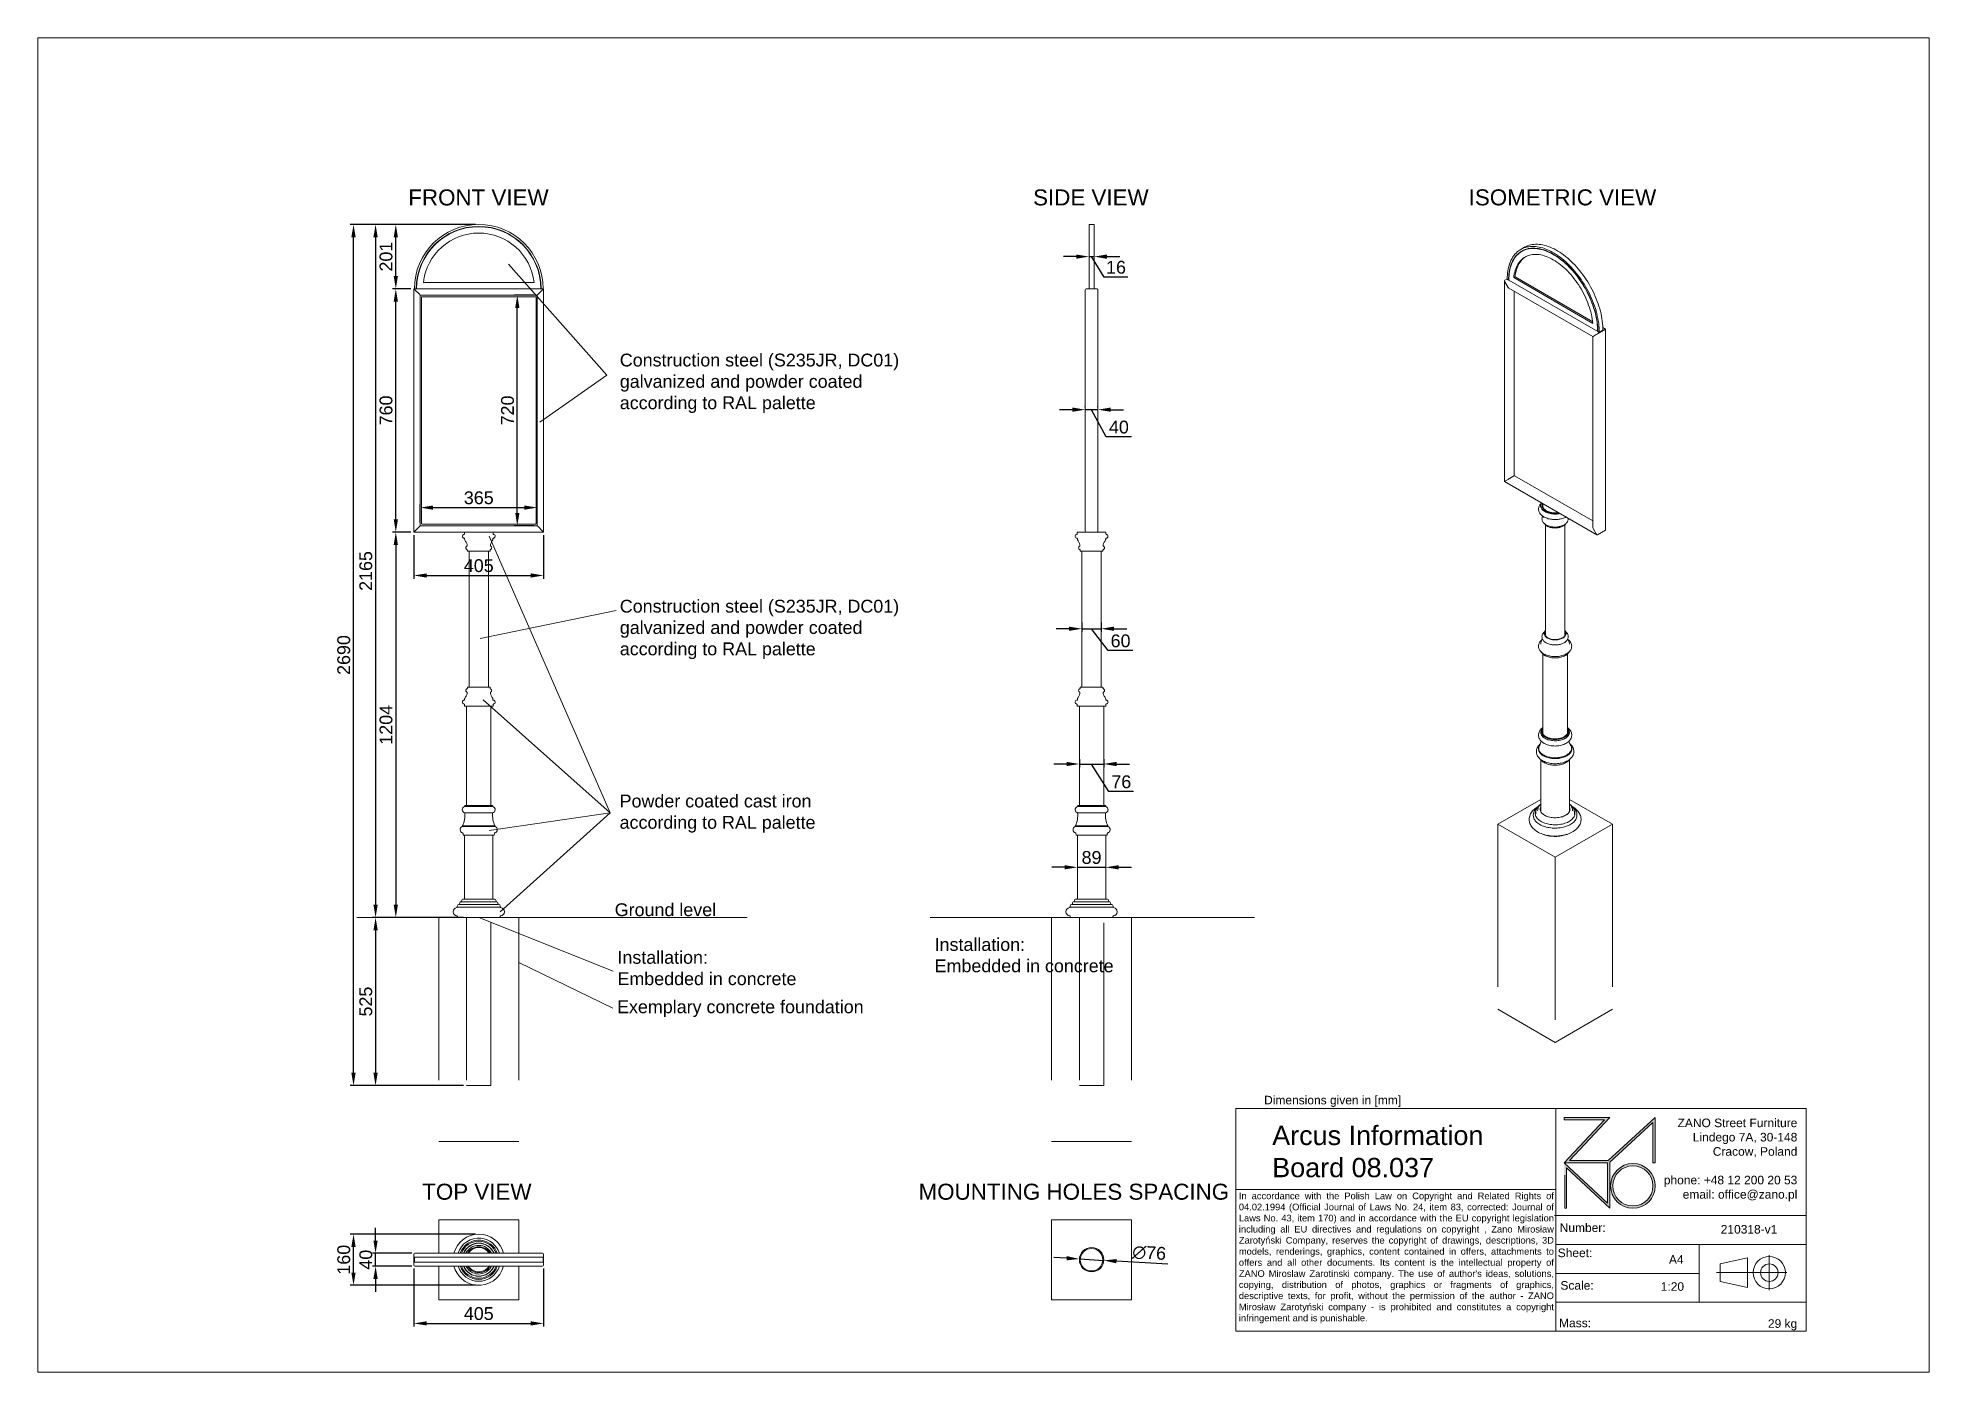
# Paper-space layout 'Layout1' of a CAD drawing. Header units: millimetres. Extents: x -15 to 281, y -7 to 201.
# The model-space entities are those that its viewports show. They can reach past a viewport. Long polylines and large blocks are cut down to what shows.
import ezdxf

# ---------------------------------------------------------------- set-up
doc = ezdxf.new("R2010")
doc.units = ezdxf.units.MM
doc.linetypes.add('HIDDEN', pattern=[1.905, 1.27, -0.635])
for name, color, linetype, lineweight in [('ZANO_O', 10, 'Continuous', 0), ('ZANO_R', 7, 'Continuous', 0), ('ZANO_R_przerywana', 7, 'HIDDEN', 0), ('ZANO_W', 1, 'Continuous', 0)]:
    doc.layers.add(name, color=color, linetype=linetype, lineweight=lineweight)
doc.layers.add('ZANO_P', color=7, linetype='Continuous', lineweight=0, true_color=0xffffff)
doc.styles.add('Arial', font='arial.ttf')
doc.styles.get("Standard").update_dxf_attribs({"font": 'ARIALUNI.TTF'})
doc.dimstyles.new('pl i ang', dxfattribs={"dimtxt": 50, "dimasz": 50, "dimexe": 1.25, "dimexo": 0.625, "dimgap": 10, "dimtad": 1, "dimtoh": 1, "dimtxsty": 'Standard', "dimcen": 2.5, "dimclrd": 1, "dimclre": 1, "dimclrt": 1, "dimadec": 0, "dimazin": 0, "dimtfac": 1, "dimtmove": 0, "dimatfit": 3, "dimfxl": 1, "dimarcsym": 1})

psp = doc.layouts.get("Layout1")

# ---------------------------------------------------------------- texts
at = {"layer": 'ZANO_O', "attachment_point": 1, "style": 'Arial'}
for s, insert, char_height, width in [('FRONT VIEW', (42.99, 177.55), 2.5, 27.6046), ('SIDE VIEW', (140.58, 177.55), 2.5, 22.2681), ('ISOMETRIC VIEW', (208.61, 177.56), 2.5, 32.1424), ('\\pxql;Construction steel (S235JR, DC01)\\Pgalvanized and powder coated\\Paccording to RAL palette', (76.03, 151.9), 2, 54.5279), ('\\pxql;Construction steel (S235JR, DC01)\\Pgalvanized and powder coated\\Paccording to RAL palette', (76.03, 113.46), 2, 54.5279), ('\\pxql;Powder coated cast iron according to RAL palette', (76, 83.03), 2, 31.8701), ('Ground level', (75.24, 66.05), 2, 19.6442), ('\\pxql;Installation:\\PEmbedded in concrete', (125.2, 60.62), 2, 43.6982), ('\\pxql;Installation:\\PEmbedded in concrete', (75.66, 58.61), 2, 43.6982), ('\\pxql;Exemplary concrete foundation', (75.6, 50.89), 2, 40.9408), ('TOP VIEW', (45.17, 22.26), 2.5, 24.0457), ('MOUNTING HOLES SPACING', (122.69, 22.26), 2.5, 51.246)]:
    psp.add_mtext(s, dxfattribs=dict(at, insert=insert, char_height=char_height, width=width))
at = {"layer": 'ZANO_R', "attachment_point": 1, "style": 'Arial'}
for s, insert, char_height, width in [('Dimensions given in [mm]', (176.66, 35.99), 1.3388, 1792.8014), ('\\pxqr;ZANO Street Furniture\\PLindego 7A, 30-148\\PCracow, Poland\\P\\Pphone: +48 12 200 20 53\\Pemail: office@zano.pl', (227.66, 32.43), 1.3388, 32.2827), ("\\pxqj;In accordance with the Polish Law on Copyright and Related Rights of 04.02.1994 (Official Journal of Laws No. 24, item 83, corrected: Journal of Laws No. 43, item 170) and in accordance with the EU copyright legislation including all EU directives and regulations on copyright , Zano Mirosław Zarotyński Company, reserves the copyright of drawings, descriptions, 3D models, renderings, graphics, content contained in offers, attachments to offers and all other documents. Its content is the intellectual property of ZANO Miroslaw Zarotinski company. The use of author's ideas, solutions, copying, distribution of photos, graphics or fragments of graphics, descriptive texts, for profit, without the permission of the author - ZANO Mirosław Zarotyński company - is prohibited and constitutes a copyright infringement and is punishable.", (172.72, 20.88), 1.04, 49.0591), ('Number:', (222.83, 16.06), 1.339, 254.3232), ('{\\C256;210318-v1}', (247.98, 15.81), 1.3388, 10.9473), ('Sheet:', (222.52, 12.13), 1.339, 254.3232), ('A4', (239.89, 11.1), 1.339, 254.3232), ('Scale:', (222.94, 7.05), 1.339, 254.3232), ('1:20', (238.61, 6.87), 1.339, 4.2023), ('Mass:', (222.73, 1.18), 1.339, 254.3232), ('29 kg', (255.35, 1.09), 1.339, 5.8209)]:
    psp.add_mtext(s, dxfattribs=dict(at, insert=insert, char_height=char_height, width=width))
at = {"layer": 'ZANO_R', "color": 1, "insert": (177.93, 31.31), "char_height": 3.0126, "width": 44.3227, "attachment_point": 1, "style": 'Arial'}
psp.add_mtext('\\pxql;{\\C256;Arcus Information Board 08.037}', dxfattribs=at)

msp = doc.modelspace()

# ---------------------------------------------------------------- blocks, each defined once
blk = doc.blocks.new('*D413')
at = {"layer": 'ZANO_W', "color": 1, "lineweight": -2}
for p, q in [((-13.2, 2404), (-13.2, 2460.5)), ((26.8, 2450.5), (311.8, 2450.5)), ((351.8, 2404), (351.8, 2460.5))]:
    blk.add_line(p, q, dxfattribs=at)
at = {"layer": 'ZANO_W', "color": 1}
for points in [[(26.8, 2457.2), (26.8, 2443.9), (-13.2, 2450.5)], [(311.8, 2443.9), (311.8, 2457.2), (351.8, 2450.5)]]:
    blk.add_solid(points, dxfattribs=at)
at = {"layer": 'ZANO_W', "color": 1, "insert": (169.3, 2481), "char_height": 40, "attachment_point": 5, "style": 'Arial'}
blk.add_mtext('365', dxfattribs=at)
blk = doc.blocks.new('*D414')
at = {"layer": 'ZANO_W', "color": 1, "lineweight": -2}
for p, q in [((341.8, 3114), (279.7, 3114)), ((289.7, 2434), (289.7, 3074)), ((341.8, 2394), (279.7, 2394))]:
    blk.add_line(p, q, dxfattribs=at)
at = {"layer": 'ZANO_W', "color": 1}
for points in [[(296.4, 3074), (283.1, 3074), (289.7, 3114)], [(283.1, 2434), (296.4, 2434), (289.7, 2394)]]:
    blk.add_solid(points, dxfattribs=at)
at = {"layer": 'ZANO_W', "color": 1, "insert": (259.3, 2754), "char_height": 40, "attachment_point": 5, "rotation": 90, "style": 'Arial'}
blk.add_mtext('720', dxfattribs=at)
blk = doc.blocks.new('*D415')
at = {"layer": 'ZANO_W', "color": 1, "lineweight": -2}
for p, q in [((-43.2, 3133.9), (-99.8, 3133.9)), ((-89.8, 2414), (-89.8, 3093.9)), ((-43.2, 2374), (-99.8, 2374))]:
    blk.add_line(p, q, dxfattribs=at)
at = {"layer": 'ZANO_W', "color": 1}
for points in [[(-83.1, 3093.9), (-96.4, 3093.9), (-89.8, 3133.9)], [(-96.4, 2414), (-83.1, 2414), (-89.8, 2374)]]:
    blk.add_solid(points, dxfattribs=at)
at = {"layer": 'ZANO_W', "color": 1, "insert": (-120.2, 2754), "char_height": 40, "attachment_point": 5, "rotation": 90, "style": 'Arial'}
blk.add_mtext('760', dxfattribs=at)
blk = doc.blocks.new('*D416')
at = {"layer": 'ZANO_W', "color": 1, "lineweight": -2}
for p, q in [((2013.4, 2072.1), (1973.4, 2072.1)), ((2053.4, 2092), (2053.4, 2062.1)), ((2053.4, 2072.1), (2113.7, 2072.1)), ((2135.6, 2003.7), (2083.6, 2072.1)), ((2113.7, 2092), (2113.7, 2062.1)), ((2153.7, 2072.1), (2193.7, 2072.1)), ((2212.9, 2003.7), (2135.6, 2003.7))]:
    blk.add_line(p, q, dxfattribs=at)
at = {"layer": 'ZANO_W', "color": 1}
for points in [[(2013.4, 2065.5), (2013.4, 2078.8), (2053.4, 2072.1)], [(2153.7, 2078.8), (2153.7, 2065.5), (2113.7, 2072.1)]]:
    blk.add_solid(points, dxfattribs=at)
at = {"layer": 'ZANO_W', "color": 1, "insert": (2174.2, 2034.1), "char_height": 40, "attachment_point": 5, "style": 'Arial'}
blk.add_mtext('60', dxfattribs=at)
blk = doc.blocks.new('*D417')
at = {"layer": 'ZANO_W', "color": 1, "lineweight": -2}
for p, q in [((2045.5, 1665), (2045.5, 1639.6)), ((2121.6, 1665), (2121.6, 1639.6)), ((2005.5, 1649.6), (1965.5, 1649.6)), ((2045.5, 1649.6), (2121.6, 1649.6)), ((2137.9, 1563.3), (2083.6, 1649.6)), ((2161.6, 1649.6), (2201.6, 1649.6)), ((2214.9, 1563.3), (2137.9, 1563.3))]:
    blk.add_line(p, q, dxfattribs=at)
at = {"layer": 'ZANO_W', "color": 1}
for points in [[(2005.5, 1642.9), (2005.5, 1656.3), (2045.5, 1649.6)], [(2161.6, 1656.3), (2161.6, 1642.9), (2121.6, 1649.6)]]:
    blk.add_solid(points, dxfattribs=at)
at = {"layer": 'ZANO_W', "color": 1, "insert": (2176.4, 1593.8), "char_height": 40, "attachment_point": 5, "style": 'Arial'}
blk.add_mtext('76', dxfattribs=at)
blk = doc.blocks.new('*D418')
at = {"layer": 'ZANO_W', "color": 1, "lineweight": -2}
for p, q in [((1999.1, 1327), (1959.1, 1327)), ((2039.1, 1337), (2039.1, 1337)), ((2039.1, 1327), (2128, 1327)), ((2128, 1337), (2128, 1337)), ((2168, 1327), (2208, 1327))]:
    blk.add_line(p, q, dxfattribs=at)
at = {"layer": 'ZANO_W', "color": 1}
for points in [[(1999.1, 1320.3), (1999.1, 1333.6), (2039.1, 1327)], [(2168, 1333.6), (2168, 1320.3), (2128, 1327)]]:
    blk.add_solid(points, dxfattribs=at)
at = {"layer": 'ZANO_W', "color": 1, "insert": (2083.6, 1357.4), "char_height": 40, "attachment_point": 5, "style": 'Arial'}
blk.add_mtext('89', dxfattribs=at)
blk = doc.blocks.new('*D419')
at = {"layer": 'ZANO_W', "color": 1, "lineweight": -2}
for p, q in [((2023.6, 2756.4), (1983.6, 2756.4)), ((2063.6, 2764), (2063.6, 2766.4)), ((2103.6, 2756.4), (2063.6, 2756.4)), ((2129.6, 2671.4), (2083.6, 2756.4)), ((2103.6, 2764), (2103.6, 2766.4)), ((2143.6, 2756.4), (2183.6, 2756.4)), ((2208.4, 2671.4), (2129.6, 2671.4))]:
    blk.add_line(p, q, dxfattribs=at)
at = {"layer": 'ZANO_W', "color": 1}
for points in [[(2023.6, 2749.7), (2023.6, 2763.1), (2063.6, 2756.4)], [(2143.6, 2763.1), (2143.6, 2749.7), (2103.6, 2756.4)]]:
    blk.add_solid(points, dxfattribs=at)
at = {"layer": 'ZANO_W', "color": 1, "insert": (2169, 2701.8), "char_height": 40, "attachment_point": 5, "style": 'Arial'}
blk.add_mtext('40', dxfattribs=at)
blk = doc.blocks.new('*D420')
at = {"layer": 'ZANO_W', "color": 1, "lineweight": -2}
for p, q in [((2035.6, 3234.5), (1995.6, 3234.5)), ((2075.6, 3244.5), (2075.6, 3244.5)), ((2075.6, 3234.5), (2091.6, 3234.5)), ((2123.2, 3170.6), (2083.6, 3234.5)), ((2091.6, 3244.5), (2091.6, 3244.5)), ((2131.6, 3234.5), (2171.6, 3234.5)), ((2196.7, 3170.6), (2123.2, 3170.6))]:
    blk.add_line(p, q, dxfattribs=at)
at = {"layer": 'ZANO_W', "color": 1}
for points in [[(2035.6, 3227.8), (2035.6, 3241.1), (2075.6, 3234.5)], [(2131.6, 3241.1), (2131.6, 3227.8), (2091.6, 3234.5)]]:
    blk.add_solid(points, dxfattribs=at)
at = {"layer": 'ZANO_W', "color": 1, "insert": (2159.9, 3201), "char_height": 40, "attachment_point": 5, "style": 'Arial'}
blk.add_mtext('16', dxfattribs=at)
blk = doc.blocks.new('*D421')
at = {"layer": 'ZANO_W', "color": 1, "lineweight": -2}
for p, q in [((-43.2, 2374), (-99.8, 2374)), ((-89.8, 2334), (-89.8, 1210)), ((121.2, 1170), (-99.8, 1170))]:
    blk.add_line(p, q, dxfattribs=at)
at = {"layer": 'ZANO_W', "color": 1}
for points in [[(-83.1, 2334), (-96.4, 2334), (-89.8, 2374)], [(-96.4, 1210), (-83.1, 1210), (-89.8, 1170)]]:
    blk.add_solid(points, dxfattribs=at)
at = {"layer": 'ZANO_W', "color": 1, "insert": (-120.2, 1772), "char_height": 40, "attachment_point": 5, "rotation": 90, "style": 'Arial'}
blk.add_mtext('1204', dxfattribs=at)
blk = doc.blocks.new('*D422')
at = {"layer": 'ZANO_W', "color": 1, "lineweight": -2}
for p, q in [((159.3, 3335), (-99.8, 3335)), ((-89.8, 3174), (-89.8, 3295)), ((-43.2, 3134), (-99.8, 3134))]:
    blk.add_line(p, q, dxfattribs=at)
at = {"layer": 'ZANO_W', "color": 1}
for points in [[(-83.1, 3295), (-96.4, 3295), (-89.8, 3335)], [(-96.4, 3174), (-83.1, 3174), (-89.8, 3134)]]:
    blk.add_solid(points, dxfattribs=at)
at = {"layer": 'ZANO_W', "color": 1, "insert": (-120.2, 3234.5), "char_height": 40, "attachment_point": 5, "rotation": 90, "style": 'Arial'}
blk.add_mtext('201', dxfattribs=at)
blk = doc.blocks.new('*D423')
at = {"layer": 'ZANO_W', "color": 1, "lineweight": -2}
for p, q in [((159.3, 3335), (-163, 3335)), ((-153, 3295), (-153, 1210)), ((121.2, 1170), (-163, 1170))]:
    blk.add_line(p, q, dxfattribs=at)
at = {"layer": 'ZANO_W', "color": 1}
for points in [[(-146.3, 3295), (-159.7, 3295), (-153, 3335)], [(-159.7, 1210), (-146.3, 1210), (-153, 1170)]]:
    blk.add_solid(points, dxfattribs=at)
at = {"layer": 'ZANO_W', "color": 1, "insert": (-183.4, 2252.5), "char_height": 40, "attachment_point": 5, "rotation": 90, "style": 'Arial'}
blk.add_mtext('2165', dxfattribs=at)
blk = doc.blocks.new('*D424')
at = {"layer": 'ZANO_W', "color": 1, "lineweight": -2}
for p, q in [((121.2, 1170), (-163, 1170)), ((-153, 1130), (-153, 685)), ((121.2, 645), (-163, 645))]:
    blk.add_line(p, q, dxfattribs=at)
at = {"layer": 'ZANO_W', "color": 1}
for points in [[(-146.3, 1130), (-159.7, 1130), (-153, 1170)], [(-159.7, 685), (-146.3, 685), (-153, 645)]]:
    blk.add_solid(points, dxfattribs=at)
at = {"layer": 'ZANO_W', "color": 1, "insert": (-183.4, 907.5), "char_height": 40, "attachment_point": 5, "rotation": 90, "style": 'Arial'}
blk.add_mtext('525', dxfattribs=at)
blk = doc.blocks.new('*D425')
at = {"layer": 'ZANO_W', "color": 1, "lineweight": -2}
for p, q in [((159.3, 3335), (-231.9, 3335)), ((-221.9, 685), (-221.9, 3295)), ((121.2, 645), (-231.9, 645))]:
    blk.add_line(p, q, dxfattribs=at)
at = {"layer": 'ZANO_W', "color": 1}
for points in [[(-215.2, 3295), (-228.6, 3295), (-221.9, 3335)], [(-228.6, 685), (-215.2, 685), (-221.9, 645)]]:
    blk.add_solid(points, dxfattribs=at)
at = {"layer": 'ZANO_W', "color": 1, "insert": (-252.3, 1990), "char_height": 40, "attachment_point": 5, "rotation": 90, "style": 'Arial'}
blk.add_mtext('2690', dxfattribs=at)
blk = doc.blocks.new('*D426')
at = {"layer": 'ZANO_W', "color": 1, "lineweight": -2}
for p, q in [((-33.2, 2364), (-33.2, 2228.5)), ((371.8, 2364), (371.8, 2228.5)), ((6.8, 2238.5), (331.8, 2238.5))]:
    blk.add_line(p, q, dxfattribs=at)
at = {"layer": 'ZANO_W', "color": 1}
for points in [[(6.8, 2245.1), (6.8, 2231.8), (-33.2, 2238.5)], [(331.8, 2231.8), (331.8, 2245.1), (371.8, 2238.5)]]:
    blk.add_solid(points, dxfattribs=at)
at = {"layer": 'ZANO_W', "color": 1, "insert": (169.3, 2268.9), "char_height": 40, "attachment_point": 5, "style": 'Arial'}
blk.add_mtext('405', dxfattribs=at)
blk = doc.blocks.new('*D427')
at = {"layer": 'ZANO_W', "color": 1, "lineweight": -2}
for p, q in [((2005.7, 105.8), (1965.7, 108.2)), ((2045.6, 103.5), (2121.6, 98.9)), ((2322, 87), (2161.5, 96.6))]:
    blk.add_line(p, q, dxfattribs=at)
at = {"layer": 'ZANO_W', "color": 1}
for points in [[(2005.3, 99.2), (2006.1, 112.5), (2045.6, 103.5)], [(2161.9, 103.2), (2161.1, 89.9), (2121.6, 98.9)]]:
    blk.add_solid(points, dxfattribs=at)
at = {"layer": 'ZANO_W', "color": 1, "insert": (2263.6, 122.1), "char_height": 40, "attachment_point": 5, "rotation": 356.59407, "style": 'Arial'}
blk.add_mtext('∅76', dxfattribs=at)
blk = doc.blocks.new('*D428')
at = {"layer": 'ZANO_W', "color": 1, "lineweight": -2}
for p, q in [((-33.2, 74.2), (-33.2, -107.8)), ((371.8, 74.2), (371.8, -107.8)), ((6.8, -97.8), (331.8, -97.8))]:
    blk.add_line(p, q, dxfattribs=at)
at = {"layer": 'ZANO_W', "color": 1}
for points in [[(6.8, -91.1), (6.8, -104.4), (-33.2, -97.8)], [(331.8, -104.4), (331.8, -91.1), (371.8, -97.8)]]:
    blk.add_solid(points, dxfattribs=at)
at = {"layer": 'ZANO_W', "color": 1, "insert": (169.3, -67.3), "char_height": 40, "attachment_point": 5, "style": 'Arial'}
blk.add_mtext('405', dxfattribs=at)
blk = doc.blocks.new('*D429')
at = {"layer": 'ZANO_W', "color": 1, "lineweight": -2}
for p, q in [((-153, 161.2), (-153, 201.2)), ((-40.2, 121.2), (-163, 121.2)), ((-153, 81.2), (-153, 121.2)), ((-40.2, 81.2), (-163, 81.2)), ((-153, 41.2), (-153, 1.2))]:
    blk.add_line(p, q, dxfattribs=at)
at = {"layer": 'ZANO_W', "color": 1}
for points in [[(-159.7, 161.2), (-146.3, 161.2), (-153, 121.2)], [(-146.3, 41.2), (-159.7, 41.2), (-153, 81.2)]]:
    blk.add_solid(points, dxfattribs=at)
at = {"layer": 'ZANO_W', "color": 1, "insert": (-183.4, 101.2), "char_height": 40, "attachment_point": 5, "rotation": 90, "style": 'Arial'}
blk.add_mtext('40', dxfattribs=at)
blk = doc.blocks.new('*D430')
at = {"layer": 'ZANO_W', "color": 1, "lineweight": -2}
for p, q in [((159.3, 181.2), (-231.9, 181.2)), ((-221.9, 61.2), (-221.9, 141.2)), ((159.3, 21.2), (-231.9, 21.2))]:
    blk.add_line(p, q, dxfattribs=at)
at = {"layer": 'ZANO_W', "color": 1}
for points in [[(-215.2, 141.2), (-228.6, 141.2), (-221.9, 181.2)], [(-228.6, 61.2), (-215.2, 61.2), (-221.9, 21.2)]]:
    blk.add_solid(points, dxfattribs=at)
at = {"layer": 'ZANO_W', "color": 1, "insert": (-252.3, 101.2), "char_height": 40, "attachment_point": 5, "rotation": 90, "style": 'Arial'}
blk.add_mtext('160', dxfattribs=at)

# ---------------------------------------------------------------- dimensions: what is measured, and where the dimension line sits
at = {"layer": 'ZANO_W'}
for base, p1, p2, picture, middle in [((-221.9, 3335), (131.2, 645), (169.3, 3335), '*D425', (-252.3, 1990)), ((-153, 1170), (169.3, 3335), (131.2, 1170), '*D423', (-183.4, 2252.5)), ((-89.8, 3335), (-33.2, 3134), (169.3, 3335), '*D422', (-120.2, 3234.5)), ((-89.8, 3133.9), (-33.2, 2374), (-33.2, 3133.9), '*D415', (-120.2, 2754)), ((289.7, 3114), (351.8, 2394), (351.8, 3114), '*D414', (259.3, 2754)), ((-89.8, 1170), (-33.2, 2374), (131.2, 1170), '*D421', (-120.2, 1772)), ((-153, 645), (131.2, 1170), (131.2, 645), '*D424', (-183.4, 907.5)), ((-221.9, 181.2), (169.3, 21.2), (169.3, 181.2), '*D430', (-252.3, 101.2))]:
    dim = msp.add_linear_dim(base=base, p1=p1, p2=p2, angle=90, dimstyle='pl i ang', override={"dimtxt": 40, "dimasz": 40, "dimexe": 10, "dimexo": 10, "dimtoh": 0, "dimdec": 0, "dimtxsty": 'Arial', "dimtdec": 0, "dimtmove": 1}, dxfattribs=at)
    dim.commit()
    dim.dimension.update_dxf_attribs({"geometry": picture, "text_midpoint": middle})
for base, p1, p2, picture, middle in [((2091.6, 3234.5), (2075.6, 3234.5), (2091.6, 3234.5), '*D420', (2133.2, 3170.6)), ((2063.6, 2756.4), (2103.6, 2754), (2063.6, 2754), '*D419', (2139.6, 2671.4)), ((2113.7, 2072.1), (2053.4, 2102), (2113.7, 2102), '*D416', (2145.6, 2003.7)), ((2121.6, 1649.6), (2045.5, 1675), (2121.6, 1675), '*D417', (2147.9, 1563.3))]:
    dim = msp.add_linear_dim(base=base, p1=p1, p2=p2, dimstyle='pl i ang', override={"dimtxt": 40, "dimasz": 40, "dimexe": 10, "dimexo": 10, "dimtoh": 0, "dimdec": 0, "dimtxsty": 'Arial', "dimtdec": 0, "dimtmove": 1}, dxfattribs=at)
    dim.commit()
    dim.dimension.update_dxf_attribs({"geometry": picture, "text_midpoint": middle, "dimtype": 160})
for base, p1, p2, picture, middle in [((351.8, 2450.5), (-13.2, 2394), (351.8, 2394), '*D413', (169.3, 2481)), ((371.8, 2238.5), (-33.2, 2374), (371.8, 2374), '*D426', (169.3, 2268.9)), ((2128, 1327), (2039.1, 1327), (2128, 1327), '*D418', (2083.6, 1357.4)), ((371.8, -97.8), (-33.2, 84.2), (371.8, 84.2), '*D428', (169.3, -67.3))]:
    dim = msp.add_linear_dim(base=base, p1=p1, p2=p2, dimstyle='pl i ang', override={"dimtxt": 40, "dimasz": 40, "dimexe": 10, "dimexo": 10, "dimtoh": 0, "dimdec": 0, "dimtxsty": 'Arial', "dimtdec": 0, "dimtmove": 1}, dxfattribs=at)
    dim.commit()
    dim.dimension.update_dxf_attribs({"geometry": picture, "text_midpoint": middle})
dim = msp.add_linear_dim(base=(-153, 121.2), p1=(-30.2, 81.2), p2=(-30.2, 121.2), angle=90, dimstyle='pl i ang', override={"dimtxt": 40, "dimasz": 40, "dimexe": 10, "dimexo": 10, "dimtoh": 0, "dimdec": 0, "dimtxsty": 'Arial', "dimtdec": 0, "dimtmove": 1}, dxfattribs=at)
dim.commit()
dim.dimension.update_dxf_attribs({"geometry": '*D429', "text_midpoint": (-153, 101.2), "dimtype": 160})
dim = msp.add_diameter_dim_2p(p1=(2045.6, 103.5), p2=(2121.6, 98.9), dimstyle='pl i ang', override={"dimtxt": 40, "dimasz": 40, "dimexe": 10, "dimexo": 10, "dimtoh": 0, "dimdec": 0, "dimtxsty": 'Arial', "dimtdec": 0, "dimtmove": 1}, dxfattribs=at)
dim.commit()
dim.dimension.update_dxf_attribs({"geometry": '*D427', "text_midpoint": (2263.6, 122.1)})

# ---------------------------------------------------------------- linework, layer by layer
at = {"layer": 'ZANO_R'}
for p, q in [((2091.6, 3335), (2075.6, 3335)), ((2075.6, 3335), (2075.6, 3134)), ((2091.6, 3335), (2091.6, 3134)), ((3435.6, 3263.6), (3424.1, 3257)), ((3432, 3253.3), (3427.7, 3250.8)), ((3437.6, 3256.6), (3434.8, 3255)), ((371.8, 3134), (-33.2, 3134)), ((-33.2, 3134), (-33.2, 2374)), ((342.1, 3154), (-3.6, 3154)), ((371.8, 2374), (371.8, 3134)), ((2100.6, 3134), (2066.6, 3134)), ((3373.6, 3158.8), (3373.6, 2532.4)), ((3374.5, 3160.8), (3382, 3165.1)), ((3384.5, 3138.5), (3374.5, 3155.8)), ((3382, 3163.9), (3386.3, 3161.4)), ((3386.3, 3161.4), (3387, 3161.8)), ((3386.7, 3136.2), (3649, 2984.7)), ((3387, 3161), (3664.6, 3000.7)), ((3402.1, 3168.8), (3406.4, 3171.2)), ((3649.4, 3026), (3402.1, 3168.8)), ((3648.9, 3031.3), (3406.4, 3171.2)), ((-16.2, 3117), (-30.2, 3131)), ((351.8, 3114), (-13.2, 3114)), ((-13.2, 3114), (-13.2, 2394)), ((-9.7, 2401), (-9.7, 3107)), ((-7.7, 3109), (346.3, 3109)), ((348.3, 2401), (348.3, 3107)), ((351.8, 2394), (351.8, 3114)), ((354.8, 3117), (368.8, 3131)), ((2063.6, 3131), (2063.6, 2377)), ((2103.6, 3131), (2103.6, 2377)), ((3403.5, 2552.6), (3403.5, 3126.5)), ((3649, 2984.7), (3649, 2388.5)), ((3649.9, 2985.2), (3659.9, 2991)), ((3664.2, 2993.5), (3688.5, 3007.5)), ((3664.6, 3000.7), (3665.3, 3001.1)), ((3665.3, 3000.3), (3669.6, 2997.8)), ((3669.6, 2997.8), (3681, 3004.5)), ((3689.4, 3008.1), (3680.8, 3013)), ((3689.4, 2381.7), (3689.4, 3008.1)), ((3388.8, 2541.2), (3404.6, 2550.3)), ((3404.9, 2550.1), (3649, 2409.2)), ((3373.6, 2532.4), (3662.1, 2365.9)), ((3374.5, 2532.9), (3384.5, 2538.7)), ((3493.1, 2456.3), (3493.1, 2453)), ((-33.2, 2374), (127.9, 2374)), ((-30.2, 2377), (-16.2, 2391)), ((-13.2, 2394), (351.8, 2394)), ((-7.7, 2399), (346.3, 2399)), ((127.9, 2374), (142.5, 2374)), ((142.5, 2374), (210.6, 2374)), ((210.6, 2374), (371.8, 2374)), ((368.8, 2377), (354.8, 2391)), ((2038.9, 2374), (2066.6, 2374)), ((2066.6, 2374), (2100.6, 2374)), ((2100.6, 2374), (2119.4, 2374)), ((2119.4, 2374), (2128.3, 2374)), ((3501, 2396.7), (3501, 2051.3)), ((3562, 2051.3), (3562, 2396.7)), ((3659.9, 2368.2), (3649.9, 2385.5)), ((3688.5, 2379.7), (3664.2, 2365.7)), ((135.9, 2314), (149.3, 2314)), ((139.1, 2314), (139.1, 1890)), ((149.3, 2314), (202.6, 2314)), ((199.4, 1890), (199.4, 2314)), ((2050.3, 2314), (2110.3, 2314)), ((2053.4, 2314), (2053.4, 1890)), ((2110.3, 2314), (2116.9, 2314)), ((2113.7, 1890), (2113.7, 2314)), ((3493, 1993.3), (3493, 1745.4)), ((3570, 1745.4), (3570, 1993.3)), ((202.6, 1890), (135.9, 1890)), ((2116.9, 1890), (2050.3, 1890)), ((213.9, 1830), (124.6, 1830)), ((131.2, 1830), (131.2, 1520)), ((207.3, 1520), (207.3, 1830)), ((2128.3, 1830), (2038.9, 1830)), ((2045.5, 1830), (2045.5, 1520)), ((2121.6, 1520), (2121.6, 1830)), ((3486.5, 1663.2), (3486.5, 1501.6)), ((3576.5, 1501.6), (3576.5, 1663.2)), ((213.7, 1516.7), (124.8, 1516.7)), ((212.7, 1497), (125.8, 1497)), ((211.2, 1520), (127.3, 1520)), ((2128, 1516.7), (2039.2, 1516.7)), ((2127.1, 1497), (2040.1, 1497)), ((2041.6, 1520), (2125.6, 1520)), ((3463.6, 1493.1), (3463.4, 1490.3)), ((3463.6, 1493.1), (3463.6, 1493.3)), ((3471.5, 1502.3), (3471.1, 1499.1)), ((3471.5, 1502.3), (3471.5, 1502.4)), ((3478.7, 1511.9), (3477.6, 1508.3)), ((3485.5, 1509.4), (3486.5, 1510)), ((3485.8, 1510.3), (3486.5, 1510.9)), ((3486.2, 1511.4), (3486.5, 1511.8)), ((3576.5, 1510.9), (3577.2, 1510.3)), ((3576.5, 1510), (3577.5, 1509.4)), ((3584.3, 1512.2), (3584.4, 1511.9)), ((3585.4, 1508.3), (3584.4, 1511.9)), ((3591.5, 1502.5), (3591.5, 1502.3)), ((3591.9, 1499.1), (3591.5, 1502.3)), ((3599.6, 1490.3), (3599.4, 1493.1)), ((221, 1454.3), (117.5, 1454.3)), ((219.8, 1456.6), (118.7, 1456.6)), ((120.3, 1432.8), (120.7, 1427.9)), ((216.8, 1427), (121.7, 1427)), ((124.8, 1427), (124.8, 1227)), ((213.7, 1227), (213.7, 1427)), ((217.8, 1427.9), (218.2, 1432.8)), ((2135.4, 1454.3), (2031.8, 1454.3)), ((2134.2, 1456.6), (2033, 1456.6)), ((2034.6, 1432.8), (2035, 1427.9)), ((2131.2, 1427), (2036, 1427)), ((2039.1, 1427), (2039.1, 1227)), ((2128, 1227), (2128, 1427)), ((2132.2, 1427.9), (2132.6, 1432.8)), ((102.1, 1206), (101.9, 1202.6)), ((236.6, 1202.6), (101.9, 1202.6)), ((231.1, 1211), (107.4, 1211)), ((109.8, 1216.3), (109.4, 1212.3)), ((225.7, 1219), (112.8, 1219)), ((116.3, 1224.6), (115.3, 1220.1)), ((219.3, 1227), (119.2, 1227)), ((223.2, 1220.1), (222.2, 1224.6)), ((229.1, 1212.3), (228.7, 1216.3)), ((236.6, 1202.6), (236.5, 1206)), ((2016.4, 1206), (2016.2, 1202.6)), ((2151, 1202.6), (2016.2, 1202.6)), ((2145.5, 1211), (2021.7, 1211)), ((2024.1, 1216.3), (2023.8, 1212.3)), ((2140, 1219), (2027.1, 1219)), ((2030.6, 1224.6), (2029.6, 1220.1)), ((2133.6, 1227), (2033.6, 1227)), ((2137.6, 1220.1), (2136.5, 1224.6)), ((2143.4, 1212.3), (2143, 1216.3)), ((2151, 1202.6), (2150.8, 1206)), ((-211.5, 1170), (1007.3, 1170)), ((420.4, 1170), (-81.8, 1170)), ((44.3, 1170), (294.3, 1170)), ((294.3, 1170), (44.3, 1170)), ((102.6, 1173.5), (102.6, 1171.5)), ((131.2, 1170), (207.3, 1170)), ((235.9, 1171.5), (235.9, 1173.5)), ((1579.3, 1170), (2592.1, 1170)), ((1958.6, 1170), (2208.6, 1170)), ((2208.6, 1170), (1958.6, 1170)), ((2016.9, 1173.5), (2016.9, 1171.5)), ((2121.6, 1170), (2045.6, 1170)), ((2150.2, 1171.5), (2150.2, 1173.5)), ((-33.2, 84.2), (-33.2, 118.2)), ((368.8, 121.2), (-30.2, 121.2)), ((371.8, 84.2), (371.8, 118.2)), ((-31.7, 93.2), (-31.7, 109.2)), ((370.3, 109.2), (-31.7, 109.2)), ((370.3, 93.2), (-31.7, 93.2)), ((368.8, 81.2), (-30.2, 81.2)), ((370.3, 93.2), (370.3, 109.2))]:
    msp.add_line(p, q, dxfattribs=at)
at = {"layer": 'ZANO_R', "flags": 128}
for points in [[(3669.6, 2997.8), (3669.5, 3004.9), (3669.1, 3012), (3668.4, 3019.3), (3667.6, 3026.7), (3666.4, 3034.2), (3665.1, 3041.7), (3663.4, 3049.4), (3661.6, 3057.1), (3659.5, 3064.8), (3657.2, 3072.6), (3654.6, 3080.3), (3651.8, 3088.1), (3648.8, 3095.9), (3645.6, 3103.6), (3642.1, 3111.3), (3638.5, 3118.9), (3634.6, 3126.5), (3630.6, 3134), (3626.4, 3141.4), (3622, 3148.7), (3617.4, 3155.9), (3612.7, 3162.9), (3607.9, 3169.8), (3602.8, 3176.6), (3597.7, 3183.1), (3592.4, 3189.5), (3587, 3195.7), (3581.5, 3201.8), (3575.9, 3207.5), (3570.2, 3213.1), (3564.5, 3218.5), (3558.6, 3223.6), (3552.7, 3228.4), (3546.8, 3233), (3540.8, 3237.3), (3534.8, 3241.4), (3528.8, 3245.1), (3522.8, 3248.6), (3516.8, 3251.8), (3510.8, 3254.7), (3504.8, 3257.2), (3498.8, 3259.5), (3493, 3261.5), (3487.1, 3263.1), (3481.4, 3264.4), (3475.7, 3265.4), (3470.1, 3266.1), (3464.6, 3266.4), (3459.2, 3266.5), (3453.9, 3266.2), (3448.7, 3265.5), (3443.7, 3264.6), (3438.9, 3263.3), (3434.1, 3261.7), (3429.6, 3259.8), (3425.2, 3257.6), (3421, 3255), (3416.9, 3252.2), (3413.1, 3249), (3409.5, 3245.6), (3406, 3241.9), (3402.8, 3237.9), (3399.8, 3233.6), (3397, 3229), (3394.4, 3224.2), (3392.1, 3219.2), (3390, 3213.8), (3388.1, 3208.3), (3386.5, 3202.5), (3385.1, 3196.6), (3384, 3190.4), (3383.1, 3184), (3382.5, 3177.5), (3382.1, 3170.7), (3382, 3163.9)], [(3665.3, 3000.3), (3665.2, 3007.2), (3664.8, 3014.3), (3664.2, 3021.4), (3663.3, 3028.7), (3662.2, 3036.1), (3660.8, 3043.5), (3659.2, 3051), (3657.3, 3058.6), (3655.2, 3066.2), (3652.9, 3073.8), (3650.4, 3081.5), (3647.6, 3089.1), (3644.6, 3096.7), (3641.4, 3104.3), (3637.9, 3111.9), (3634.3, 3119.4), (3630.5, 3126.8), (3626.5, 3134.2), (3622.3, 3141.4), (3618, 3148.6), (3613.4, 3155.6), (3608.7, 3162.5), (3603.9, 3169.2), (3598.9, 3175.8), (3593.8, 3182.2), (3588.6, 3188.4), (3583.3, 3194.5), (3577.8, 3200.3), (3572.3, 3205.9), (3566.6, 3211.3), (3560.9, 3216.4), (3555.2, 3221.4), (3549.4, 3226), (3543.5, 3230.4), (3537.6, 3234.5), (3531.7, 3238.4), (3525.8, 3241.9), (3519.9, 3245.2), (3514, 3248.2), (3508.1, 3250.9), (3502.2, 3253.2), (3496.4, 3255.3), (3490.6, 3257), (3484.9, 3258.5), (3479.3, 3259.6), (3473.8, 3260.3), (3468.3, 3260.8), (3463, 3260.9), (3457.8, 3260.8), (3452.7, 3260.2), (3447.7, 3259.4), (3442.8, 3258.2), (3438.2, 3256.8), (3433.6, 3255), (3429.3, 3252.9), (3425.1, 3250.5), (3421.1, 3247.7), (3417.3, 3244.7), (3413.6, 3241.4), (3410.2, 3237.8), (3407, 3233.9), (3404, 3229.7), (3401.2, 3225.3), (3398.7, 3220.6), (3396.4, 3215.6), (3394.3, 3210.4), (3392.4, 3205), (3390.8, 3199.4), (3389.4, 3193.5), (3388.3, 3187.4), (3387.4, 3181.2), (3386.8, 3174.8), (3386.4, 3168.1), (3386.3, 3161.4)], [(3664.6, 3000.7), (3664.4, 3007.7), (3664.1, 3014.8), (3663.4, 3022), (3662.5, 3029.4), (3661.4, 3036.8), (3660, 3044.3), (3658.3, 3051.9), (3656.4, 3059.5), (3654.3, 3067.2), (3651.9, 3074.9), (3649.3, 3082.6), (3646.5, 3090.3), (3643.4, 3098), (3640.1, 3105.7), (3636.6, 3113.3), (3633, 3120.8), (3629.1, 3128.3), (3625, 3135.7), (3620.7, 3143), (3616.3, 3150.1), (3611.7, 3157.2), (3606.9, 3164.1), (3602, 3170.8), (3596.9, 3177.4), (3591.7, 3183.8), (3586.4, 3190), (3581, 3196.1), (3575.4, 3201.8), (3569.8, 3207.4), (3564.1, 3212.8), (3558.3, 3217.9), (3552.5, 3222.7), (3546.6, 3227.3), (3540.7, 3231.6), (3534.7, 3235.6), (3528.8, 3239.3), (3522.8, 3242.8), (3516.8, 3245.9), (3510.9, 3248.8), (3505, 3251.3), (3499.1, 3253.5), (3493.2, 3255.4), (3487.5, 3257), (3481.8, 3258.2), (3476.2, 3259.2), (3470.6, 3259.8), (3465.2, 3260), (3459.9, 3259.9), (3454.7, 3259.5), (3449.6, 3258.8), (3444.7, 3257.7), (3439.9, 3256.3), (3435.3, 3254.6), (3430.9, 3252.6), (3426.6, 3250.2), (3422.5, 3247.5), (3418.6, 3244.5), (3414.9, 3241.3), (3411.4, 3237.7), (3408.2, 3233.8), (3405.1, 3229.7), (3402.3, 3225.2), (3399.7, 3220.5), (3397.3, 3215.6), (3395.2, 3210.4), (3393.3, 3204.9), (3391.6, 3199.2), (3390.2, 3193.3), (3389.1, 3187.2), (3388.2, 3180.9), (3387.5, 3174.4), (3387.1, 3167.8), (3387, 3161)], [(3433.1, 3254.7), (3432.5, 3254.3), (3429.1, 3251.7)], [(3681, 3004.5), (3680.9, 3011.5), (3680.5, 3018.6), (3679.9, 3025.9), (3679, 3033.3), (3677.9, 3040.8), (3676.5, 3048.4), (3674.9, 3056), (3673, 3063.7), (3670.9, 3071.4), (3668.6, 3079.2), (3666, 3086.9), (3663.2, 3094.7), (3660.2, 3102.5), (3657, 3110.2), (3653.6, 3117.9), (3649.9, 3125.5), (3646.1, 3133.1), (3642.1, 3140.6), (3637.8, 3148), (3633.5, 3155.3), (3628.9, 3162.5), (3624.2, 3169.5), (3619.3, 3176.4), (3614.3, 3183.2), (3609.1, 3189.8), (3603.9, 3196.1), (3598.5, 3202.4), (3593, 3208.4), (3587.4, 3214.2), (3581.7, 3219.7), (3575.9, 3225.1), (3570.1, 3230.2), (3564.2, 3235), (3558.2, 3239.6), (3552.3, 3243.9), (3546.3, 3248), (3540.2, 3251.7), (3534.2, 3255.2), (3528.2, 3258.4), (3522.2, 3261.3), (3516.2, 3263.8), (3510.3, 3266.1), (3504.4, 3268.1), (3498.6, 3269.7), (3492.8, 3271), (3487.1, 3272), (3481.5, 3272.7), (3476, 3273), (3470.6, 3273.1), (3465.3, 3272.8), (3460.2, 3272.1), (3455.2, 3271.2), (3450.3, 3269.9), (3445.6, 3268.3), (3441, 3266.4), (3436.6, 3264.2), (3435.6, 3263.6)], [(3402.1, 3168.8), (3402.9, 3174.8), (3404, 3180.6), (3405.2, 3186.2), (3406.8, 3191.6), (3408.6, 3196.8), (3410.6, 3201.8), (3412.8, 3206.4), (3415.3, 3210.9), (3418.1, 3215), (3421, 3218.9), (3424.2, 3222.5), (3427.5, 3225.8), (3431.1, 3228.8), (3434.9, 3231.5), (3438.8, 3233.9), (3443, 3236), (3447.3, 3237.7), (3451.8, 3239.1), (3456.4, 3240.2), (3461.2, 3241), (3466.1, 3241.4), (3471.1, 3241.5), (3476.2, 3241.3), (3481.5, 3240.8), (3486.8, 3239.9), (3492.2, 3238.6), (3497.7, 3237.1), (3503.3, 3235.2), (3508.9, 3233), (3514.5, 3230.5), (3520.1, 3227.7), (3525.8, 3224.6), (3531.5, 3221.2), (3537.1, 3217.5), (3542.7, 3213.5), (3548.3, 3209.2), (3553.9, 3204.7), (3559.3, 3199.9), (3564.8, 3194.9), (3570.1, 3189.6), (3575.3, 3184.1), (3580.5, 3178.4), (3585.5, 3172.5), (3590.4, 3166.4), (3595.2, 3160.1), (3599.8, 3153.7), (3604.3, 3147.1), (3608.6, 3140.4), (3612.7, 3133.5), (3616.7, 3126.6), (3620.5, 3119.5), (3624, 3112.4), (3627.4, 3105.2), (3630.6, 3097.9), (3633.5, 3090.6), (3636.3, 3083.3), (3638.7, 3076), (3641, 3068.7), (3643, 3061.5), (3644.8, 3054.2), (3646.3, 3047), (3647.6, 3039.9), (3648.7, 3032.9), (3649.4, 3026)], [(3406.4, 3171.2), (3407.2, 3177.3), (3408.2, 3183.1), (3409.5, 3188.7), (3411.1, 3194.1), (3412.8, 3199.3), (3414.9, 3204.2), (3417.1, 3208.9), (3419.6, 3213.4), (3422.3, 3217.5), (3425.3, 3221.4), (3428.5, 3225), (3431.8, 3228.3), (3435.4, 3231.3), (3439.2, 3234), (3440, 3234.5)], [(-30.2, 3131), (-30.8, 3131.6), (-31.4, 3132.1), (-31.9, 3132.6), (-32.4, 3133.1), (-32.7, 3133.5), (-33, 3133.7), (-33.2, 3133.9), (-33.2, 3134)], [(-33.2, 3134), (-33.2, 3133.9), (-33, 3133.7), (-32.7, 3133.5), (-32.4, 3133.1), (-31.9, 3132.6), (-31.4, 3132.1), (-30.8, 3131.6), (-30.2, 3131)], [(368.8, 3131), (369.3, 3131.6), (369.9, 3132.1), (370.4, 3132.6), (370.9, 3133.1), (371.2, 3133.5), (371.5, 3133.7), (371.7, 3133.9), (371.8, 3134)], [(371.8, 3134), (371.7, 3133.9), (371.5, 3133.7), (371.2, 3133.5), (370.9, 3133.1), (370.4, 3132.6), (369.9, 3132.1), (369.3, 3131.6), (368.8, 3131)], [(-13.2, 3114), (-13.3, 3114), (-13.5, 3114.2), (-13.8, 3114.5), (-14.1, 3114.9), (-14.6, 3115.3), (-15.1, 3115.8), (-15.7, 3116.4), (-16.2, 3117)], [(-16.2, 3117), (-15.7, 3116.4), (-15.1, 3115.8), (-14.6, 3115.3), (-14.1, 3114.9), (-13.8, 3114.5), (-13.5, 3114.2), (-13.3, 3114), (-13.2, 3114)], [(351.8, 3114), (351.8, 3114), (352, 3114.2), (352.3, 3114.5), (352.6, 3114.9), (353.1, 3115.3), (353.6, 3115.8), (354.2, 3116.4), (354.8, 3117)], [(354.8, 3117), (354.2, 3116.4), (353.6, 3115.8), (353.1, 3115.3), (352.6, 3114.9), (352.3, 3114.5), (352, 3114.2), (351.8, 3114), (351.8, 3114)], [(3488.3, 2464), (3487.6, 2463.3), (3485.8, 2461.4), (3484.2, 2459.4), (3482.9, 2457.2), (3481.7, 2455), (3480.8, 2452.7), (3480.2, 2450.4), (3479.8, 2447.9), (3479.7, 2445.4), (3480, 2442.8), (3480.5, 2440.1), (3481.4, 2437.4), (3482.5, 2435), (3483.9, 2432.7), (3485.6, 2430.4), (3487.5, 2428.3), (3489.7, 2426.2), (3492.1, 2424.3), (3494.7, 2422.6), (3497.5, 2420.9), (3500.5, 2419.5), (3503.6, 2418.1), (3506.8, 2417), (3510.2, 2415.9), (3513.6, 2415.1), (3517, 2414.4), (3520.4, 2413.9), (3523.6, 2413.5), (3525.9, 2413.3), (3528.3, 2413.2), (3531.5, 2413.1), (3535.6, 2413.2), (3537.3, 2413.3), (3540.1, 2413.6), (3542.9, 2413.9), (3545.9, 2414.4), (3548.9, 2415), (3552, 2415.7), (3555.1, 2416.6), (3558.1, 2417.6), (3561, 2418.8), (3563.8, 2420), (3566.1, 2421.3)], [(3486.3, 2456.2), (3486.3, 2454.8), (3486.4, 2453.7), (3486.4, 2453.2), (3486.4, 2453.1), (3486.4, 2453.1)], [(3486.8, 2452.6), (3487.6, 2450.3), (3488.7, 2448), (3490.1, 2445.9), (3491.9, 2443.8), (3494, 2441.8), (3496.4, 2439.9), (3499.1, 2438.1), (3502.1, 2436.5), (3505.3, 2435.1), (3508.7, 2433.8), (3512.3, 2432.7), (3516, 2431.8), (3519.9, 2431.1), (3523.9, 2430.6), (3527.9, 2430.3), (3531.9, 2430.2), (3536, 2430.4), (3540, 2430.7), (3543.9, 2431.3), (3547.6, 2432)], [(3492.3, 2423.9), (3492.3, 2423.8), (3491.5, 2421.8), (3490.9, 2419.7), (3490.6, 2417.5), (3490.5, 2415.2), (3490.8, 2412.8), (3491.3, 2410.5), (3492.2, 2408.4), (3493.2, 2406.2), (3494.6, 2404.2), (3496.2, 2402.3), (3498.1, 2400.5), (3500.1, 2398.8), (3502.4, 2397.2), (3504.9, 2395.8), (3507.5, 2394.5), (3510.3, 2393.4), (3513.1, 2392.4), (3516.1, 2391.6), (3519.1, 2390.9), (3522.2, 2390.4), (3524.9, 2390.1), (3526.9, 2389.9), (3529.1, 2389.8), (3531.5, 2389.8), (3535.2, 2389.9), (3536.7, 2389.9), (3539.1, 2390.2), (3541.7, 2390.5), (3544.4, 2391), (3547.1, 2391.6), (3549.8, 2392.4), (3552.4, 2393.2), (3554.9, 2394.2), (3557.3, 2395.4), (3559.6, 2396.6), (3561.8, 2398), (3563.8, 2399.5), (3565.6, 2401.1), (3567.3, 2402.8), (3568.7, 2404.6), (3569.9, 2406.5), (3570.9, 2408.5), (3571.7, 2410.6), (3572.2, 2412.8), (3572.5, 2415), (3572.4, 2417.4), (3572.4, 2417.7)], [(3490.9, 2452.9), (3491.6, 2450.8), (3492.7, 2448.6), (3494.1, 2446.6), (3495.9, 2444.6), (3497.9, 2442.7), (3500.3, 2441), (3502.9, 2439.3), (3505.8, 2437.9), (3508.9, 2436.6), (3512.2, 2435.4), (3515.7, 2434.5), (3519.3, 2433.7), (3523, 2433.2), (3526.8, 2432.8), (3530.7, 2432.7), (3534.5, 2432.7), (3538.3, 2433), (3542.1, 2433.4), (3544.4, 2433.8)], [(3492, 2424.4), (3492.2, 2424.1), (3493.5, 2422.5), (3494.3, 2421.5), (3494.9, 2420.9), (3495.2, 2420.5), (3495.4, 2420.3), (3495.6, 2420.1), (3495.6, 2420.1), (3495.6, 2420.1)], [(3542.3, 2435), (3541.7, 2434.9), (3538.1, 2434.5), (3534.4, 2434.2), (3530.7, 2434.1), (3527, 2434.3), (3523.4, 2434.6), (3519.8, 2435.2), (3516.3, 2436), (3513, 2436.9), (3509.8, 2438), (3506.8, 2439.3), (3504.1, 2440.8), (3501.6, 2442.4), (3499.4, 2444.1), (3497.5, 2445.9), (3496, 2447.9), (3494.7, 2449.9), (3493.8, 2452), (3493.3, 2454.1), (3493.1, 2456.3), (3493.2, 2458.4), (3493.8, 2460.5), (3494.6, 2462.6)], [(-33.2, 2374), (-33.2, 2374), (-33, 2374.2), (-32.7, 2374.5), (-32.4, 2374.9), (-31.9, 2375.3), (-31.4, 2375.8), (-30.8, 2376.4), (-30.2, 2377)], [(-30.2, 2377), (-30.8, 2376.4), (-31.4, 2375.8), (-31.9, 2375.3), (-32.4, 2374.9), (-32.7, 2374.5), (-33, 2374.2), (-33.2, 2374), (-33.2, 2374)], [(-16.2, 2391), (-15.7, 2391.6), (-15.1, 2392.1), (-14.6, 2392.6), (-14.1, 2393.1), (-13.8, 2393.5), (-13.5, 2393.7), (-13.3, 2393.9), (-13.2, 2394)], [(-13.2, 2394), (-13.3, 2393.9), (-13.5, 2393.7), (-13.8, 2393.5), (-14.1, 2393.1), (-14.6, 2392.6), (-15.1, 2392.1), (-15.7, 2391.6), (-16.2, 2391)], [(124.6, 2374), (124.6, 2371.8), (124.6, 2370.3), (124.6, 2369.4), (124.6, 2368.8), (124.4, 2368.3), (124.3, 2367.9), (124.1, 2367.4), (123.6, 2367), (122.1, 2366.4), (120.6, 2365.8), (119.4, 2365), (118.3, 2363), (118.1, 2360.5), (118.9, 2358.1), (120.6, 2356.1), (121.8, 2355.4), (123.3, 2354.9), (124.6, 2354.5), (124.9, 2354.2), (125.1, 2353.7), (125.2, 2352.6), (125.2, 2351.4), (125.7, 2349.4), (127, 2346.7), (128.3, 2344.6), (129.5, 2342.8), (130.7, 2340.7), (131.8, 2338), (132.7, 2334.3), (132.9, 2332.8), (132.7, 2331.4), (132, 2330.1), (130.8, 2329.3), (129.6, 2328.2), (128.9, 2326.7), (128.7, 2324.9), (129.1, 2323.1), (129.9, 2321.5), (131, 2320.5), (132.2, 2319.8), (132.8, 2319.5), (133.2, 2319), (133.4, 2318.5), (133.6, 2317.6), (133.8, 2316.5), (133.9, 2315.8), (134, 2315.2), (134, 2315), (134, 2314.7), (134.2, 2314.4), (134.5, 2314.3), (135, 2314.2), (135.9, 2314)], [(202.6, 2314), (203.8, 2314.2), (204.1, 2314.3), (204.3, 2314.4), (204.5, 2314.7), (204.5, 2315), (204.5, 2315.2), (204.6, 2315.9), (204.9, 2317.2), (205.1, 2318.3), (205.3, 2319), (205.9, 2319.6), (206.8, 2320.1), (207.8, 2320.6), (208.6, 2321.5), (209.5, 2323.1), (209.8, 2324.9), (209.6, 2326.7), (208.9, 2328.2), (207.7, 2329.3), (206.5, 2330.1), (205.8, 2331.4), (205.6, 2332.8), (205.8, 2334.3), (206.7, 2338), (207.8, 2340.7), (209, 2342.8), (210.2, 2344.6), (211.5, 2346.7), (212.8, 2349.4), (213.2, 2350.7), (213.3, 2352), (213.3, 2352.9), (213.4, 2353.7), (213.6, 2354.2), (214, 2354.5), (215.2, 2354.9), (216.7, 2355.4), (217.9, 2356.1), (219.6, 2358.1), (220.4, 2360.5), (220.2, 2363), (219.2, 2365), (218, 2365.8), (216.4, 2366.4), (214.9, 2367), (214.4, 2367.4), (214.2, 2367.9), (214.1, 2368.3), (213.9, 2368.8), (213.9, 2369.4), (213.9, 2370.3), (213.9, 2371.8), (213.9, 2374)], [(354.8, 2391), (354.2, 2391.6), (353.6, 2392.1), (353.1, 2392.6), (352.6, 2393.1), (352.3, 2393.5), (352, 2393.7), (351.8, 2393.9), (351.8, 2394)], [(351.8, 2394), (351.8, 2393.9), (352, 2393.7), (352.3, 2393.5), (352.6, 2393.1), (353.1, 2392.6), (353.6, 2392.1), (354.2, 2391.6), (354.8, 2391)], [(371.8, 2374), (371.7, 2374), (371.5, 2374.2), (371.2, 2374.5), (370.9, 2374.9), (370.4, 2375.3), (369.9, 2375.8), (369.3, 2376.4), (368.8, 2377)], [(368.8, 2377), (369.3, 2376.4), (369.9, 2375.8), (370.4, 2375.3), (370.9, 2374.9), (371.2, 2374.5), (371.5, 2374.2), (371.7, 2374), (371.8, 2374)], [(2038.9, 2374), (2038.9, 2371.8), (2039, 2370.3), (2039, 2369.4), (2038.9, 2368.8), (2038.8, 2368.3), (2038.7, 2367.9), (2038.4, 2367.4), (2037.9, 2367), (2036.4, 2366.4), (2034.9, 2365.8), (2033.7, 2365), (2032.6, 2363), (2032.5, 2360.5), (2033.2, 2358.1), (2034.9, 2356.1), (2036.2, 2355.4), (2037.6, 2354.9), (2038.9, 2354.5), (2039.3, 2354.2), (2039.5, 2353.7), (2039.6, 2352.6), (2039.6, 2351.4), (2040.1, 2349.4), (2041.3, 2346.7), (2042.6, 2344.6), (2043.8, 2342.8), (2045, 2340.7), (2046.1, 2338), (2047.1, 2334.3), (2047.2, 2332.8), (2047.1, 2331.4), (2046.4, 2330.1), (2045.1, 2329.3), (2044, 2328.2), (2043.3, 2326.7), (2043.1, 2324.9), (2043.4, 2323.1), (2044.2, 2321.5), (2045.3, 2320.5), (2046.5, 2319.8), (2047.1, 2319.5), (2047.5, 2319), (2047.7, 2318.5), (2047.9, 2317.6), (2048.1, 2316.5), (2048.2, 2315.8), (2048.3, 2315.2), (2048.4, 2315), (2048.4, 2314.7), (2048.5, 2314.4), (2048.8, 2314.3), (2049.3, 2314.2), (2050.3, 2314)], [(2116.9, 2314), (2118.1, 2314.2), (2118.4, 2314.3), (2118.7, 2314.4), (2118.8, 2314.7), (2118.8, 2315), (2118.8, 2315.2), (2119, 2315.9), (2119.2, 2317.2), (2119.4, 2318.3), (2119.7, 2319), (2120.2, 2319.6), (2121.2, 2320.1), (2122.1, 2320.6), (2123, 2321.5), (2123.8, 2323.1), (2124.1, 2324.9), (2123.9, 2326.7), (2123.2, 2328.2), (2122.1, 2329.3), (2120.8, 2330.1), (2120.1, 2331.4), (2119.9, 2332.8), (2120.1, 2334.3), (2121.1, 2338), (2122.1, 2340.7), (2123.3, 2342.8), (2124.6, 2344.6), (2125.8, 2346.7), (2127.1, 2349.4), (2127.5, 2350.7), (2127.6, 2352), (2127.6, 2352.9), (2127.7, 2353.7), (2127.9, 2354.2), (2128.3, 2354.5), (2129.6, 2354.9), (2131, 2355.4), (2132.2, 2356.1), (2134, 2358.1), (2134.7, 2360.5), (2134.6, 2363), (2133.5, 2365), (2132.3, 2365.8), (2130.8, 2366.4), (2129.3, 2367), (2128.8, 2367.4), (2128.5, 2367.9), (2128.4, 2368.3), (2128.3, 2368.8), (2128.2, 2369.4), (2128.2, 2370.3), (2128.2, 2371.8), (2128.3, 2374)], [(3497.8, 2400.7), (3497.8, 2400.7), (3498.9, 2399), (3500.3, 2397.4), (3501.9, 2395.9), (3503.7, 2394.4), (3505.8, 2393.1), (3508.1, 2391.8), (3510.5, 2390.6), (3513.1, 2389.6), (3515.9, 2388.8), (3518.7, 2388.1), (3521.5, 2387.5), (3524.2, 2387.1), (3526.3, 2386.9), (3528.3, 2386.8), (3531.5, 2386.7), (3535, 2386.8), (3536.4, 2386.9), (3538.7, 2387.1), (3541, 2387.4), (3543.5, 2387.9), (3546, 2388.5), (3548.6, 2389.2), (3551, 2390.1), (3553.4, 2391), (3555.7, 2392.2), (3557.8, 2393.4), (3559.6, 2394.7), (3561.3, 2396), (3562.8, 2397.5), (3564, 2399), (3565.1, 2400.5), (3565.2, 2400.7)], [(3492, 2038.8), (3491.6, 2038.6), (3489.4, 2036.8), (3487.4, 2034.9), (3485.6, 2032.8), (3484, 2030.7), (3482.6, 2028.5), (3481.5, 2026.2), (3480.7, 2023.8), (3480.1, 2021.3), (3479.8, 2018.7), (3479.8, 2016.1), (3480.1, 2013.4), (3480.7, 2010.9), (3481.6, 2008.5), (3482.8, 2006.2), (3484.2, 2004), (3485.9, 2001.8), (3487.8, 1999.7), (3490, 1997.8), (3492.4, 1995.9), (3495, 1994.2), (3497.8, 1992.7), (3500.8, 1991.2), (3503.9, 1990), (3507.1, 1988.8), (3510.4, 1987.8), (3513.8, 1987), (3517.3, 1986.4), (3520.6, 1985.8), (3523.8, 1985.5), (3526, 1985.3), (3528.5, 1985.2), (3531.5, 1985.2)], [(3492.4, 2039.4), (3492.3, 2039.4), (3490.8, 2037.2), (3490, 2035.7), (3489.4, 2034.7), (3488.7, 2033.3), (3488, 2031.4), (3487.4, 2029.5), (3487.1, 2027.3), (3487, 2025.4), (3487, 2024.7), (3487, 2024.3), (3487, 2024.2), (3487, 2024.2), (3487, 2024.1), (3487, 2024.1), (3487, 2024.1), (3487, 2024.1)], [(3497.8, 2062.6), (3497.4, 2062.2), (3495.8, 2060.5), (3494.3, 2058.7), (3493.1, 2056.8), (3492.1, 2054.8), (3491.3, 2052.7), (3490.8, 2050.5), (3490.5, 2048.2), (3490.6, 2045.8), (3491, 2043.3), (3491.6, 2041.2), (3492.5, 2039), (3493.7, 2037), (3495.1, 2035), (3496.8, 2033.2), (3498.7, 2031.4), (3500.8, 2029.8), (3503.1, 2028.3), (3505.6, 2027), (3508.3, 2025.8), (3511.1, 2024.7), (3513.9, 2023.8), (3516.9, 2023), (3519.9, 2022.4), (3522.8, 2021.9), (3525.3, 2021.7), (3527.3, 2021.5), (3529.6, 2021.4), (3531.5, 2021.4)], [(3496, 2057.5), (3495.9, 2057.1), (3495.8, 2056.7), (3495.8, 2056.5), (3495.8, 2056.3), (3495.7, 2056.2), (3495.7, 2056.1), (3495.7, 2056.1)], [(3501, 2066.6), (3500.2, 2065.8), (3499, 2064.3), (3497.9, 2062.8), (3497.1, 2061.3), (3496.5, 2059.7), (3496.1, 2058.3), (3496, 2057.2), (3495.9, 2057), (3495.9, 2057), (3495.9, 2056.9), (3495.9, 2056.9), (3495.9, 2056.9), (3495.9, 2056.9), (3495.9, 2056.9), (3495.9, 2056.9), (3495.9, 2056.9), (3495.9, 2056.9), (3495.9, 2056.9)], [(3562, 2064.8), (3562, 2064.8), (3563.4, 2062.9), (3564.3, 2061), (3564.9, 2059), (3565.2, 2057), (3565.1, 2055), (3564.7, 2053), (3563.9, 2051.1), (3562.8, 2049.2), (3561.3, 2047.4), (3559.5, 2045.7), (3557.4, 2044.1), (3555.1, 2042.6), (3552.5, 2041.3), (3549.6, 2040.1), (3546.6, 2039.1), (3543.4, 2038.3), (3540.1, 2037.7), (3536.7, 2037.3), (3533.3, 2037.1), (3529.8, 2037.1), (3526.3, 2037.3), (3523, 2037.7), (3519.6, 2038.3), (3516.5, 2039.1), (3513.4, 2040.1), (3510.6, 2041.2), (3508, 2042.6), (3505.6, 2044), (3503.6, 2045.6), (3501.8, 2047.4), (3500.3, 2049.2), (3499.1, 2051.1), (3498.4, 2053), (3497.9, 2055), (3497.8, 2057), (3498.1, 2059), (3498.7, 2061), (3499.7, 2062.9), (3501, 2064.7), (3501, 2064.8)], [(3504.2, 2047), (3502.6, 2048.8), (3501.4, 2050.6), (3500.5, 2052.5), (3499.9, 2054.4), (3499.7, 2056.3), (3499.8, 2058.3), (3500.3, 2060.2), (3501, 2061.8)], [(3501, 2056.2), (3500.7, 2055.6), (3500.1, 2053.7)], [(3562, 2061.8), (3562.2, 2061.5), (3562.9, 2059.6), (3563.3, 2057.7), (3563.3, 2055.7), (3563, 2053.7), (3562.3, 2051.8), (3561.3, 2050), (3559.9, 2048.2), (3558.2, 2046.5), (3556.2, 2044.9), (3553.9, 2043.5), (3551.4, 2042.2), (3548.6, 2041), (3545.7, 2040.1), (3542.6, 2039.3), (3539.3, 2038.7), (3536, 2038.3), (3532.6, 2038.1), (3529.3, 2038.2), (3525.9, 2038.4), (3522.6, 2038.9), (3519.4, 2039.5), (3516.3, 2040.4), (3513.5, 2041.4), (3510.8, 2042.6), (3508.3, 2043.9), (3506.1, 2045.4), (3504.2, 2047)], [(3531.5, 2021.4), (3535.2, 2021.5), (3536.7, 2021.6), (3539.1, 2021.8), (3541.6, 2022.1), (3544.2, 2022.6), (3546.9, 2023.2), (3549.5, 2023.9), (3552.1, 2024.7), (3554.6, 2025.7), (3557.1, 2026.8), (3559.4, 2028), (3561.5, 2029.3), (3563.5, 2030.8), (3565.4, 2032.3), (3567, 2033.9), (3568.5, 2035.7), (3569.7, 2037.5), (3570.7, 2039.5), (3571.5, 2041.5), (3572.1, 2043.6), (3572.4, 2045.8), (3572.5, 2048.1), (3572.2, 2050.5), (3571.7, 2052.7), (3570.9, 2054.9), (3569.8, 2057), (3568.4, 2059.1), (3566.8, 2061), (3565.2, 2062.6)], [(3531.5, 1985.2), (3535.7, 1985.3), (3537.3, 1985.3), (3540.1, 1985.6), (3542.9, 1985.9), (3545.9, 1986.4), (3548.9, 1987), (3552, 1987.7), (3555, 1988.5), (3558, 1989.5), (3560.9, 1990.7), (3563.7, 1991.9), (3566.4, 1993.3), (3568.9, 1994.8), (3571.3, 1996.4), (3573.4, 1998.1), (3575.4, 2000), (3577.2, 2001.9), (3578.8, 2003.9), (3580.2, 2006), (3581.3, 2008.2), (3582.2, 2010.5), (3582.8, 2012.9), (3583.2, 2015.3), (3583.3, 2017.9), (3583.1, 2020.5), (3582.5, 2023.2), (3581.6, 2025.9), (3580.5, 2028.3), (3579.1, 2030.6), (3577.4, 2032.9), (3575.5, 2035), (3573.3, 2037), (3571, 2038.9)], [(3567.1, 2056.9), (3567.1, 2056.9), (3567.1, 2056.9), (3567.1, 2056.9), (3567.1, 2056.9), (3567.1, 2056.9), (3567.1, 2056.9), (3567.1, 2056.9), (3567.1, 2056.9), (3567.1, 2056.9), (3567.1, 2056.9), (3567.1, 2057), (3567.1, 2057), (3567.1, 2057), (3567, 2057.5), (3566.6, 2059.3), (3566.1, 2060.9), (3565.2, 2062.6), (3564.1, 2064.2), (3562.7, 2065.9), (3562, 2066.6)], [(3563, 2053.7), (3562.6, 2054.9), (3562, 2056.2)], [(3567.3, 2056.1), (3567.3, 2056.1), (3567.3, 2056.2), (3567.3, 2056.4), (3567.2, 2056.6), (3567.2, 2056.8), (3567.1, 2057), (3567, 2057.4), (3567, 2057.4)], [(3576, 2024.1), (3576, 2024.1), (3576, 2024.1), (3576, 2024.1), (3576.1, 2024.2), (3576.1, 2024.2), (3576.1, 2024.3), (3576.1, 2024.5), (3576.1, 2024.9), (3576.1, 2025.9), (3575.9, 2027.7), (3575.5, 2029.9), (3574.9, 2031.8), (3574.2, 2033.4), (3573.5, 2034.9), (3573, 2035.8), (3572.4, 2036.8), (3570.8, 2039.2), (3570.7, 2039.4)], [(3574.6, 1999.1), (3573.9, 1997.8), (3572.3, 1995.7), (3570.4, 1993.6), (3568.1, 1991.7), (3565.6, 1989.8), (3562.8, 1988.1), (3559.8, 1986.6), (3556.5, 1985.2), (3553, 1984), (3549.4, 1983), (3545.6, 1982.2), (3541.7, 1981.5), (3537.7, 1981.1), (3533.7, 1980.9), (3529.6, 1980.9), (3525.6, 1981.1), (3521.6, 1981.5), (3517.7, 1982.1), (3513.9, 1982.9), (3510.2, 1983.9), (3506.7, 1985.1), (3503.4, 1986.5), (3500.4, 1988), (3497.6, 1989.7), (3495, 1991.6), (3492.8, 1993.5), (3490.9, 1995.6), (3489.3, 1997.7), (3488.4, 1999.2)], [(135.9, 1890), (134.7, 1889.7), (134.4, 1889.6), (134.2, 1889.5), (134, 1889.2), (134, 1889), (134, 1888.8), (133.9, 1888), (133.7, 1886.7), (133.4, 1885.6), (133.2, 1884.9), (132.6, 1884.4), (131.7, 1883.9), (130.7, 1883.3), (129.9, 1882.5), (129.1, 1880.9), (128.7, 1879.1), (128.9, 1877.2), (129.6, 1875.7), (130.8, 1874.7), (132, 1873.9), (132.7, 1872.6), (132.9, 1871.1), (132.7, 1869.7), (131.8, 1866), (130.7, 1863.3), (129.5, 1861.2), (128.3, 1859.3), (127, 1857.2), (125.7, 1854.6), (125.3, 1853.3), (125.2, 1852), (125.2, 1851.1), (125.1, 1850.2), (124.9, 1849.8), (124.6, 1849.4), (123.3, 1849), (121.8, 1848.6), (120.6, 1847.9), (118.9, 1845.9), (118.1, 1843.4), (118.3, 1841), (119.4, 1839), (120.6, 1838.1), (122.1, 1837.5), (123.6, 1836.9), (124.1, 1836.5), (124.3, 1836.1), (124.4, 1835.7), (124.6, 1835.2), (124.6, 1834.5), (124.6, 1833.6), (124.6, 1832.2), (124.6, 1830)], [(213.9, 1830), (213.9, 1832.2), (213.9, 1833.6), (213.9, 1834.5), (213.9, 1835.2), (214.1, 1835.7), (214.2, 1836.1), (214.4, 1836.5), (214.9, 1836.9), (216.4, 1837.5), (218, 1838.1), (219.2, 1839), (220.2, 1841), (220.4, 1843.4), (219.6, 1845.9), (217.9, 1847.9), (216.7, 1848.6), (215.2, 1849), (214, 1849.4), (213.6, 1849.8), (213.4, 1850.2), (213.3, 1851.3), (213.3, 1852.5), (212.8, 1854.6), (211.5, 1857.2), (210.2, 1859.3), (209, 1861.2), (207.8, 1863.3), (206.7, 1866), (205.8, 1869.7), (205.6, 1871.1), (205.8, 1872.6), (206.5, 1873.9), (207.7, 1874.7), (208.9, 1875.7), (209.6, 1877.2), (209.8, 1879.1), (209.5, 1880.9), (208.6, 1882.5), (207.6, 1883.5), (206.4, 1884.1), (205.7, 1884.5), (205.3, 1884.9), (205.1, 1885.5), (204.9, 1886.3), (204.7, 1887.4), (204.6, 1888.2), (204.5, 1888.8), (204.5, 1889), (204.5, 1889.2), (204.3, 1889.5), (204, 1889.7), (203.5, 1889.8), (202.6, 1890)], [(2050.3, 1890), (2049.1, 1889.7), (2048.8, 1889.6), (2048.5, 1889.5), (2048.4, 1889.2), (2048.4, 1889), (2048.3, 1888.8), (2048.2, 1888), (2048, 1886.7), (2047.8, 1885.6), (2047.5, 1884.9), (2047, 1884.4), (2046, 1883.9), (2045, 1883.3), (2044.2, 1882.5), (2043.4, 1880.9), (2043.1, 1879.1), (2043.3, 1877.2), (2044, 1875.7), (2045.1, 1874.7), (2046.4, 1873.9), (2047.1, 1872.6), (2047.2, 1871.1), (2047.1, 1869.7), (2046.1, 1866), (2045, 1863.3), (2043.8, 1861.2), (2042.6, 1859.3), (2041.3, 1857.2), (2040.1, 1854.6), (2039.7, 1853.3), (2039.5, 1852), (2039.6, 1851.1), (2039.5, 1850.2), (2039.3, 1849.8), (2038.9, 1849.4), (2037.6, 1849), (2036.2, 1848.6), (2034.9, 1847.9), (2033.2, 1845.9), (2032.5, 1843.4), (2032.6, 1841), (2033.7, 1839), (2034.9, 1838.1), (2036.4, 1837.5), (2037.9, 1836.9), (2038.4, 1836.5), (2038.7, 1836.1), (2038.8, 1835.7), (2038.9, 1835.2), (2039, 1834.5), (2039, 1833.6), (2038.9, 1832.2), (2038.9, 1830)], [(2128.3, 1830), (2128.2, 1832.2), (2128.2, 1833.6), (2128.2, 1834.5), (2128.3, 1835.2), (2128.4, 1835.7), (2128.5, 1836.1), (2128.8, 1836.5), (2129.3, 1836.9), (2130.8, 1837.5), (2132.3, 1838.1), (2133.5, 1839), (2134.6, 1841), (2134.7, 1843.4), (2134, 1845.9), (2132.2, 1847.9), (2131, 1848.6), (2129.6, 1849), (2128.3, 1849.4), (2127.9, 1849.8), (2127.7, 1850.2), (2127.6, 1851.3), (2127.6, 1852.5), (2127.1, 1854.6), (2125.8, 1857.2), (2124.6, 1859.3), (2123.3, 1861.2), (2122.1, 1863.3), (2121.1, 1866), (2120.1, 1869.7), (2119.9, 1871.1), (2120.1, 1872.6), (2120.8, 1873.9), (2122.1, 1874.7), (2123.2, 1875.7), (2123.9, 1877.2), (2124.1, 1879.1), (2123.8, 1880.9), (2123, 1882.5), (2121.9, 1883.5), (2120.7, 1884.1), (2120.1, 1884.5), (2119.7, 1884.9), (2119.4, 1885.5), (2119.3, 1886.3), (2119.1, 1887.4), (2118.9, 1888.2), (2118.8, 1888.8), (2118.8, 1889), (2118.8, 1889.2), (2118.7, 1889.5), (2118.3, 1889.7), (2117.9, 1889.8), (2116.9, 1890)], [(3493, 1763.5), (3490.6, 1761.6), (3488.1, 1759.3), (3485.9, 1756.8), (3484, 1754.2), (3482.4, 1751.5), (3481.2, 1748.8), (3480.4, 1746), (3479.8, 1743.1), (3479.7, 1740.3), (3479.8, 1737.6), (3480.2, 1734.8), (3481, 1732.1), (3482.1, 1729.5), (3483.4, 1727), (3485.1, 1724.5), (3487, 1722.1), (3489.2, 1719.9), (3491.7, 1717.7), (3494.5, 1715.7), (3497.6, 1713.9), (3500.8, 1712.2), (3504.2, 1710.7), (3507.8, 1709.4), (3511.6, 1708.3), (3515.4, 1707.4), (3519.3, 1706.7), (3523.3, 1706.2), (3527.4, 1705.9), (3531.4, 1705.8), (3535.5, 1705.9), (3539.5, 1706.2), (3543.5, 1706.7), (3547.5, 1707.4), (3551.3, 1708.3), (3555.1, 1709.4), (3558.7, 1710.7), (3562.1, 1712.2), (3565.4, 1713.8), (3568.5, 1715.7), (3571.4, 1717.8), (3574, 1720.1), (3576.4, 1722.5), (3578.4, 1725.1), (3580.1, 1727.7), (3581.4, 1730.5), (3582.4, 1733.3), (3583, 1736.1), (3583.3, 1738.9), (3583.3, 1741.7), (3583, 1744.4), (3582.4, 1747.1), (3581.4, 1749.8), (3580.2, 1752.4), (3578.6, 1754.9), (3576.8, 1757.3), (3574.7, 1759.6), (3572.3, 1761.8), (3570, 1763.5)], [(3573.2, 1758), (3573.9, 1756.8), (3575.1, 1754.5), (3575.9, 1752.3), (3576.4, 1749.9), (3576.5, 1747.6), (3576.2, 1745.3), (3575.6, 1743), (3574.6, 1740.7), (3573.2, 1738.5), (3571.6, 1736.4), (3569.6, 1734.4), (3567.3, 1732.5), (3564.7, 1730.7), (3561.8, 1729), (3558.7, 1727.5), (3555.4, 1726.2), (3551.9, 1725.1), (3548.3, 1724.1), (3544.4, 1723.3), (3540.5, 1722.8), (3536.5, 1722.4), (3532.5, 1722.3), (3528.5, 1722.3), (3524.5, 1722.6), (3520.5, 1723), (3516.7, 1723.7), (3512.9, 1724.6), (3509.3, 1725.6), (3505.9, 1726.9), (3502.7, 1728.3), (3499.7, 1729.8), (3497, 1731.6), (3494.6, 1733.4), (3492.4, 1735.4), (3490.6, 1737.5), (3489.1, 1739.6), (3487.9, 1741.9), (3487.1, 1744.1), (3486.7, 1746.4), (3486.6, 1748.8), (3486.8, 1751.1), (3487.5, 1753.4), (3488.5, 1755.7), (3489, 1756.6)], [(3570, 1761.2), (3570.4, 1760.8), (3571.8, 1758.7), (3572.9, 1756.5), (3573.6, 1754.2), (3574, 1752), (3574, 1749.7), (3573.6, 1747.5), (3572.9, 1745.2), (3571.8, 1743.1), (3570.4, 1741), (3568.6, 1738.9), (3566.6, 1737), (3564.2, 1735.2), (3561.6, 1733.5), (3558.7, 1732), (3555.5, 1730.6), (3552.2, 1729.4), (3548.7, 1728.4), (3545, 1727.6), (3541.2, 1727), (3537.4, 1726.6), (3533.5, 1726.4), (3529.6, 1726.4), (3525.6, 1726.6), (3521.8, 1727), (3518, 1727.6), (3514.4, 1728.4), (3510.8, 1729.4), (3507.5, 1730.6), (3504.4, 1732), (3501.5, 1733.5), (3498.8, 1735.2), (3496.5, 1737), (3494.4, 1738.9), (3492.7, 1741), (3491.2, 1743.1), (3490.2, 1745.2), (3489.4, 1747.5), (3489.1, 1749.7), (3489.1, 1752), (3489.4, 1754.2), (3490.2, 1756.5), (3491.2, 1758.7), (3492.7, 1760.8), (3493, 1761.2)], [(3493, 1756.3), (3492.4, 1754.7), (3492, 1752.5), (3491.9, 1750.3), (3492.2, 1748.1), (3492.8, 1746), (3493.8, 1743.9), (3495.1, 1741.9), (3496.7, 1739.9), (3498.7, 1738), (3500.9, 1736.3), (3503.5, 1734.7)], [(3492.4, 1747.2), (3492.4, 1747.4), (3493, 1749.1)], [(3503.5, 1734.7), (3506.3, 1733.2), (3509.3, 1731.9), (3512.5, 1730.8), (3515.9, 1729.8), (3519.4, 1729.1), (3523.1, 1728.5), (3526.8, 1728.1), (3530.6, 1728), (3534.3, 1728), (3538.1, 1728.3), (3541.8, 1728.8), (3545.4, 1729.4), (3548.8, 1730.3), (3552.1, 1731.3), (3555.3, 1732.5), (3558.2, 1733.9), (3560.8, 1735.5), (3563.3, 1737.1), (3565.4, 1738.9), (3567.2, 1740.9), (3568.7, 1742.9), (3569.8, 1744.9), (3570.6, 1747.1), (3571.1, 1749.2), (3571.1, 1751.4), (3570.9, 1753.6), (3570.3, 1755.7), (3570, 1756.3)], [(3570, 1749.1), (3570.3, 1748.5), (3570.7, 1747.2)], [(3485.5, 1712.7), (3483.7, 1711.2), (3481.2, 1708.7), (3479, 1706), (3477.1, 1703.3), (3475.6, 1700.4), (3474.4, 1697.5), (3473.6, 1694.6), (3473.1, 1691.7), (3472.9, 1688.7), (3473.1, 1685.8), (3473.6, 1682.9), (3474.3, 1680.1), (3475.4, 1677.3), (3476.8, 1674.6), (3478.5, 1672), (3480.5, 1669.5), (3482.7, 1667.1), (3485.3, 1664.8), (3488.1, 1662.6), (3491.2, 1660.5), (3494.5, 1658.7), (3498, 1657), (3501.7, 1655.5), (3505.6, 1654.2), (3509.6, 1653), (3513.7, 1652.1), (3517.8, 1651.4), (3522.1, 1650.8), (3526.4, 1650.5), (3530.7, 1650.4), (3535, 1650.4), (3539.3, 1650.7), (3543.6, 1651.1), (3547.8, 1651.8), (3551.9, 1652.7), (3555.9, 1653.7), (3559.9, 1655), (3563.6, 1656.4), (3567.2, 1658), (3570.7, 1659.9), (3573.9, 1661.9), (3576.9, 1664.1), (3579.7, 1666.4), (3582.1, 1669), (3584.3, 1671.6), (3586.1, 1674.4), (3587.6, 1677.3), (3588.7, 1680.2), (3589.5, 1683.1), (3590, 1686), (3590.1, 1689), (3589.9, 1691.9), (3589.4, 1694.8), (3588.6, 1697.6), (3587.5, 1700.3), (3586.1, 1703), (3584.3, 1705.6), (3582.3, 1708.2), (3580, 1710.6), (3577.6, 1712.8)], [(3579.6, 1708.6), (3580.3, 1707.6), (3581.7, 1705.3), (3582.8, 1702.8), (3583.5, 1700.4), (3583.8, 1697.9), (3583.8, 1695.4), (3583.5, 1692.9), (3582.8, 1690.4), (3581.7, 1688), (3580.3, 1685.6), (3578.6, 1683.3), (3576.5, 1681.2), (3574.1, 1679.1), (3571.5, 1677.1), (3568.5, 1675.3), (3565.4, 1673.6), (3561.9, 1672), (3558.3, 1670.7), (3554.5, 1669.5), (3550.6, 1668.5), (3546.5, 1667.7), (3542.3, 1667), (3538, 1666.6), (3533.7, 1666.4), (3529.4, 1666.4), (3525, 1666.6), (3520.8, 1667), (3516.6, 1667.7), (3512.5, 1668.5), (3508.5, 1669.5), (3504.7, 1670.7), (3501.1, 1672), (3497.7, 1673.6), (3494.5, 1675.3), (3491.6, 1677.1), (3488.9, 1679.1), (3486.5, 1681.2), (3484.5, 1683.3), (3482.7, 1685.6), (3481.3, 1688), (3480.3, 1690.4), (3479.5, 1692.9), (3479.2, 1695.4), (3479.2, 1697.9), (3479.5, 1700.4), (3480.3, 1702.8), (3481.3, 1705.3), (3482.7, 1707.6), (3483.4, 1708.6)], [(3579.7, 1708.4), (3580.6, 1706.7), (3581.7, 1704.3), (3582.3, 1701.9), (3582.6, 1699.4), (3582.6, 1696.9), (3582.2, 1694.5), (3581.4, 1692), (3580.3, 1689.6), (3578.9, 1687.3), (3577.1, 1685.1), (3575, 1682.9), (3572.6, 1680.9), (3569.9, 1678.9), (3566.9, 1677.2), (3563.7, 1675.5), (3560.3, 1674), (3556.6, 1672.7), (3552.8, 1671.6), (3548.8, 1670.7), (3544.8, 1669.9), (3540.6, 1669.4), (3536.3, 1669.1), (3532.1, 1668.9), (3527.8, 1669), (3523.5, 1669.3), (3519.3, 1669.8), (3515.2, 1670.5), (3511.2, 1671.4), (3507.3, 1672.4), (3503.7, 1673.7), (3500.2, 1675.1), (3496.9, 1676.7), (3493.9, 1678.5), (3491.1, 1680.4), (3488.6, 1682.4), (3486.4, 1684.5), (3484.6, 1686.7), (3483, 1689.1), (3481.8, 1691.4), (3481, 1693.9), (3480.5, 1696.3), (3480.4, 1698.8), (3480.6, 1701.3), (3481.2, 1703.7), (3482.1, 1706.1), (3483.3, 1708.4)], [(3485.7, 1664.5), (3487.1, 1662.5), (3488.9, 1660.5), (3491, 1658.5), (3493.4, 1656.6), (3496, 1654.9), (3498.9, 1653.3), (3502, 1651.8), (3505.2, 1650.5), (3508.7, 1649.3), (3512.3, 1648.3), (3516, 1647.5), (3519.8, 1646.9), (3523.7, 1646.4), (3527.6, 1646.1), (3531.5, 1646.1), (3535.5, 1646.1), (3539.4, 1646.4), (3543.3, 1646.9), (3547.1, 1647.5), (3550.8, 1648.4), (3554.4, 1649.4), (3557.8, 1650.5), (3561.1, 1651.8), (3564.2, 1653.3), (3567, 1654.9), (3569.7, 1656.7), (3572.1, 1658.5), (3574.2, 1660.5), (3576, 1662.6), (3577.4, 1664.5)], [(127.3, 1520), (126.4, 1519.6), (125.8, 1519.1), (125.5, 1518.4), (124.8, 1516.7)], [(213.7, 1516.7), (213.3, 1517.8), (212.8, 1518.9), (212.5, 1519.4), (212, 1519.7), (211.2, 1520)], [(2041.6, 1520), (2040.7, 1519.6), (2040.2, 1519.1), (2039.8, 1518.4), (2039.2, 1516.7)], [(2128, 1516.7), (2127.6, 1517.8), (2127.2, 1518.9), (2126.8, 1519.4), (2126.3, 1519.7), (2125.6, 1520)], [(3475.1, 1514.6), (3474.3, 1514.1), (3470.7, 1511.7), (3467.3, 1509), (3464.2, 1506.2), (3461.4, 1503.3), (3458.9, 1500.2), (3456.7, 1497.1), (3454.8, 1493.8), (3453.3, 1490.5), (3452.1, 1487.1), (3451.3, 1483.7), (3450.8, 1480.3), (3450.6, 1476.9), (3450.7, 1473.5), (3451.2, 1470.2), (3451.9, 1466.9), (3453, 1463.6), (3454.4, 1460.4), (3456.1, 1457.3), (3458, 1454.2), (3460.3, 1451.3), (3462.9, 1448.4), (3465.8, 1445.6), (3468.9, 1443), (3472.4, 1440.5), (3476, 1438.2), (3479.9, 1436), (3484, 1434), (3488.3, 1432.1), (3492.7, 1430.5), (3497.3, 1429.1), (3502, 1427.8), (3506.9, 1426.7), (3511.8, 1425.9), (3516.7, 1425.2), (3521.8, 1424.7), (3526.8, 1424.4), (3531.9, 1424.3), (3537, 1424.5), (3542, 1424.8), (3547, 1425.3), (3552, 1426), (3556.9, 1426.9), (3561.7, 1428), (3566.4, 1429.3), (3571, 1430.7), (3575.4, 1432.4), (3579.6, 1434.3), (3583.7, 1436.3), (3587.6, 1438.5), (3591.3, 1440.9), (3594.8, 1443.5), (3598, 1446.3), (3600.9, 1449.2), (3603.5, 1452.2), (3605.8, 1455.3), (3607.7, 1458.6), (3609.3, 1461.9), (3610.6, 1465.3), (3611.5, 1468.6), (3612.2, 1472), (3612.4, 1475.4), (3612.4, 1478.8), (3612, 1482.2), (3611.4, 1485.5), (3610.4, 1488.8), (3609.1, 1492), (3607.5, 1495.2), (3605.6, 1498.2), (3603.4, 1501.2), (3600.9, 1504.1), (3598.1, 1506.9), (3595, 1509.6), (3591.6, 1512.2), (3591.6, 1512.2)], [(3599.6, 1490.3), (3599.7, 1490), (3599.7, 1487.2), (3599.3, 1484.4), (3598.6, 1481.6), (3597.5, 1478.8), (3596.1, 1476.1), (3594.4, 1473.4), (3592.3, 1470.8), (3589.9, 1468.3), (3587.2, 1466), (3584.2, 1463.7), (3581, 1461.6), (3577.4, 1459.6), (3573.7, 1457.7), (3569.7, 1456.1), (3565.5, 1454.6), (3561.2, 1453.2), (3556.7, 1452.1), (3552, 1451.1), (3547.3, 1450.4), (3542.5, 1449.8), (3537.6, 1449.5), (3532.7, 1449.3), (3527.7, 1449.4), (3522.8, 1449.6), (3518, 1450.1), (3513.2, 1450.8), (3508.5, 1451.6), (3503.9, 1452.7), (3499.5, 1453.9), (3495.2, 1455.3), (3491.2, 1456.9), (3487.3, 1458.7), (3483.7, 1460.6), (3480.3, 1462.7), (3477.2, 1464.9), (3474.4, 1467.2), (3471.8, 1469.7), (3469.6, 1472.2), (3467.7, 1474.8), (3466.1, 1477.5), (3464.9, 1480.3), (3464, 1483.1), (3463.5, 1485.9), (3463.3, 1488.7), (3463.4, 1490.3)], [(3480.3, 1518.7), (3478.3, 1517.3), (3475.5, 1515), (3472.9, 1512.5), (3470.6, 1509.9), (3468.6, 1507.2), (3467, 1504.5), (3465.6, 1501.6), (3464.6, 1498.7), (3463.9, 1495.8), (3463.6, 1493.4)], [(3591, 1505.8), (3591.9, 1503.8), (3592.8, 1501.1), (3593.4, 1498.4), (3593.5, 1495.7), (3593.4, 1493), (3592.9, 1490.3), (3592, 1487.7), (3590.8, 1485), (3589.2, 1482.5), (3587.4, 1480), (3585.2, 1477.6), (3582.6, 1475.3), (3579.8, 1473.1), (3576.8, 1471.1), (3573.4, 1469.2), (3569.8, 1467.4), (3566, 1465.8), (3562, 1464.4), (3557.9, 1463.2), (3553.6, 1462.1), (3549.1, 1461.3), (3544.6, 1460.6), (3539.9, 1460.1), (3535.3, 1459.9), (3530.6, 1459.8), (3525.9, 1459.9), (3521.2, 1460.3), (3516.6, 1460.8), (3512.1, 1461.6), (3507.7, 1462.5), (3503.4, 1463.7), (3499.3, 1465), (3495.4, 1466.5), (3491.7, 1468.1), (3488.2, 1470), (3485, 1471.9), (3482, 1474), (3479.3, 1476.2), (3477, 1478.6), (3474.9, 1481), (3473.1, 1483.5), (3471.7, 1486.1), (3470.6, 1488.7), (3469.9, 1491.4), (3469.5, 1494.1), (3469.5, 1496.8), (3469.9, 1499.5), (3470.6, 1502.2), (3471.6, 1504.9), (3472.2, 1506)], [(3485.4, 1522.9), (3483.5, 1521.6), (3481, 1519.4), (3478.7, 1517.1), (3476.7, 1514.7), (3475, 1512.2), (3473.6, 1509.6), (3472.6, 1507), (3471.8, 1504.4), (3471.6, 1502.4)], [(3478.7, 1511.9), (3478.7, 1512.2), (3478.8, 1512.3)], [(3495.6, 1491.4), (3494.2, 1492.4), (3491.9, 1494.3), (3489.9, 1496.4), (3488.3, 1498.6), (3486.9, 1500.8), (3485.9, 1503.1), (3485.3, 1505.5), (3485, 1507.8), (3485.1, 1510.2), (3485.6, 1512.6), (3486.4, 1514.9), (3486.5, 1515.2)], [(3486.3, 1511.7), (3486.4, 1511.8), (3486.5, 1512)], [(3570.9, 1494), (3569.6, 1493), (3567.1, 1491.1), (3564.3, 1489.4), (3561.2, 1487.8), (3558, 1486.4), (3554.5, 1485.1), (3550.8, 1484.1), (3547, 1483.2), (3543.1, 1482.5), (3539.1, 1482), (3535, 1481.8), (3530.9, 1481.7), (3526.8, 1481.8), (3522.7, 1482.2), (3518.8, 1482.7), (3514.9, 1483.4), (3511.1, 1484.4), (3507.5, 1485.5), (3504.1, 1486.8), (3500.8, 1488.3), (3497.9, 1489.9), (3495.1, 1491.7), (3492.7, 1493.6), (3492, 1494.1)], [(3576.5, 1515.2), (3576.6, 1514.8), (3577.5, 1512.5), (3577.9, 1510.2), (3578, 1507.8), (3577.7, 1505.4), (3577.1, 1503.1), (3576.1, 1500.8), (3574.7, 1498.5), (3573.1, 1496.4), (3571, 1494.3), (3568.7, 1492.3), (3566.7, 1490.9)], [(3591.5, 1502.6), (3591.4, 1503.4), (3590.8, 1506.1), (3589.8, 1508.6), (3588.6, 1511.2), (3587.1, 1513.7), (3585.2, 1516.1), (3583.1, 1518.4), (3580.7, 1520.6), (3578.2, 1522.6), (3577.5, 1523.1)], [(3599.4, 1493), (3599.4, 1494), (3598.9, 1496.9), (3598.1, 1499.7), (3597, 1502.5), (3595.6, 1505.2), (3593.9, 1507.9), (3591.9, 1510.5), (3589.6, 1513), (3587.1, 1515.4), (3584.2, 1517.7), (3583.1, 1518.5), (3582.7, 1518.8)], [(3591.6, 1512.2), (3589.6, 1513.5), (3588, 1514.6)], [(3493.3, 1430.3), (3493.4, 1430.3), (3497.3, 1428.8), (3501.4, 1427.5), (3505.6, 1426.4), (3509.9, 1425.5), (3514.4, 1424.7), (3518.9, 1424.1), (3523.5, 1423.7), (3528.1, 1423.5), (3532.8, 1423.4), (3537.4, 1423.6), (3542, 1423.9), (3546.6, 1424.4), (3551.1, 1425.1), (3555.4, 1426), (3559.7, 1427), (3563.9, 1428.2), (3567.9, 1429.6), (3569.6, 1430.3)]]:
    msp.add_lwpolyline(points, dxfattribs=at)
at = {"layer": 'ZANO_R'}
for radius in [38.1, 38.1, 35.2]:
    msp.add_circle((2083.6, 101.2), radius, dxfattribs=at)
for centre, radius, start, end in [((169.3, 3134), 201, 0, 180), ((169.3, 3134), 195, 0, 180), ((169.3, 3134), 194, 0, 180), ((169.3, 3134), 174, 6.60031, 173.39969), ((3464.9, 3196.1), 66, 110.46018, 119.97921), ((3467.4, 3198.6), 65.1, 116.56513, 121.45575), ((2066.6, 3131), 3, 90, 180), ((2100.6, 3131), 3, 0, 90), ((-7.7, 3107), 2, 90, 180), ((346.3, 3107), 2, 0, 90), ((4039.7, 2400.3), 701.4, 119.95326, 120.0371), ((3406.6, 2552.7), 3.11, 182.60552, 237.39448), ((3502.6, 2456.3), 16.3, 145.02325, 193.22716), ((3504.9, 2456.3), 14.4, 149.02386, 193.69008), ((3507, 2448.5), 16.6, 146.42627, 164.87899), ((3507.8, 2453.3), 14.7, 181.20429, 217.77403), ((-7.7, 2401), 2, 180, 270), ((346.3, 2401), 2, 270, 0), ((2066.6, 2377), 3, 180, 270), ((2100.6, 2377), 3, 270, 0), ((3666.9, 2327.7), 135.8, 136.94154, 137.12429), ((3457.3, 1724.2), 30.5, 328.80608, 354.87448), ((3505.6, 1749.3), 18.1, 134.05835, 155.60064), ((3553.2, 1746), 23.5, 22.66536, 44.13847), ((3606.2, 1724.3), 30.9, 185.13448, 210.89424), ((128.4, 1507), 10.4, 109.96035, 255.467), ((49.2, 1489.6), 76.9, 334.60801, 5.53039), ((289.3, 1489.6), 76.9, 174.46961, 205.39199), ((210.1, 1507), 10.4, 284.533, 70.03965), ((2042.7, 1507), 10.4, 109.96035, 255.467), ((1963.5, 1489.6), 76.9, 334.60801, 5.53039), ((2203.7, 1489.6), 76.9, 174.46961, 205.39199), ((2124.5, 1507), 10.4, 284.533, 70.03965), ((3491.3, 1496.7), 20.3, 173.31656, 188.04756), ((3495.5, 1503.1), 18.6, 163.92589, 180.29992), ((3502.5, 1505), 24.8, 130.14249, 162.79268), ((3496.9, 1506.5), 11.8, 151.50318, 174.35433), ((3560.4, 1505), 25, 16.9894, 49.75971), ((3565, 1506.1), 12.9, 6.00441, 27.67388), ((3567.5, 1503.1), 18.6, 359.71455, 16.07312), ((3571.7, 1496.7), 20.3, 350.37221, 6.67435), ((121.9, 1444.7), 10.6, 114.86739, 253.14042), ((56.9, 1488.2), 69.4, 330.78194, 332.8764), ((118.3, 1432.7), 2, 4.43488, 73.14042), ((121.7, 1428), 1, 184.43488, 270), ((216.8, 1428), 1, 270, 355.56512), ((220.2, 1432.7), 2, 106.85958, 175.56512), ((216.6, 1444.7), 10.6, 286.85958, 65.13261), ((281.6, 1488.2), 69.4, 207.1236, 209.21806), ((2036.3, 1444.7), 10.6, 114.86739, 253.14042), ((1971.3, 1488.2), 69.4, 330.78194, 332.8764), ((2032.6, 1432.7), 2, 4.43488, 73.14042), ((2036, 1428), 1, 184.43488, 270), ((2131.2, 1428), 1, 270, 355.56512), ((2134.6, 1432.7), 2, 106.85958, 175.56512), ((2130.9, 1444.7), 10.6, 286.85958, 65.13261), ((2195.9, 1488.2), 69.4, 207.1236, 209.21806), ((102.3, 1188.1), 13.1, 97.78639, 265.14894), ((100.4, 1202.5), 1.5, 277.78639, 2.93533), ((107.4, 1205.7), 5.33, 90, 176.73476), ((107.9, 1212.5), 1.5, 281.43731, 354.54756), ((112.8, 1216), 3, 90, 174.54756), ((113.8, 1220.5), 1.5, 270, 347.03482), ((119.2, 1224), 3, 90, 167.03482), ((219.3, 1224), 3, 12.96518, 90), ((224.7, 1220.5), 1.5, 192.96518, 270), ((225.7, 1216), 3, 5.45244, 90), ((230.6, 1212.5), 1.5, 185.45244, 258.56269), ((231.1, 1205.7), 5.33, 3.26524, 90), ((238.1, 1202.5), 1.5, 177.06467, 262.21361), ((236.2, 1188.1), 13.1, 274.85106, 82.21361), ((2016.7, 1188.1), 13.1, 97.78639, 265.14894), ((2014.7, 1202.5), 1.5, 277.78639, 2.93533), ((2021.7, 1205.7), 5.33, 90, 176.73476), ((2022.3, 1212.5), 1.5, 281.43731, 354.54756), ((2027.1, 1216), 3, 90, 174.54756), ((2028.1, 1220.5), 1.5, 270, 347.03482), ((2033.6, 1224), 3, 90, 167.03482), ((2133.6, 1224), 3, 12.96518, 90), ((2139, 1220.5), 1.5, 192.96518, 270), ((2140, 1216), 3, 5.45244, 90), ((2144.9, 1212.5), 1.5, 185.45244, 258.56269), ((2145.5, 1205.7), 5.33, 3.26524, 90), ((2152.5, 1202.5), 1.5, 177.06467, 262.21361), ((2150.5, 1188.1), 13.1, 274.85106, 82.21361), ((101.1, 1173.5), 1.5, 0, 85.14894), ((104.1, 1171.5), 1.5, 180, 270), ((234.4, 1171.5), 1.5, 270, 0), ((237.4, 1173.5), 1.5, 94.85106, 180), ((2015.4, 1173.5), 1.5, 0, 85.14894), ((2018.4, 1171.5), 1.5, 180, 270), ((2148.7, 1171.5), 1.5, 270, 0), ((2151.7, 1173.5), 1.5, 94.85106, 180), ((169.3, 101.2), 80, 14.47672, 165.52328), ((-30.2, 118.2), 3, 90, 180), ((169.3, 101.2), 67.4, 84.24194, 162.73642), ((169.3, 101.2), 67.4, 84.24194, 162.73694), ((169.3, 101.2), 61.3, 84.24194, 160.96221), ((169.3, 101.2), 57.9, 20.20826, 159.79174), ((169.3, 101.2), 51.8, 90, 157.27131), ((169.3, 101.2), 51.3, 22.9653, 157.0347), ((169.3, 101.2), 51.2, 23.0026, 156.9974), ((169.3, 101.2), 44.7, 26.60027, 153.39973), ((169.3, 101.2), 40.6, 29.5487, 150.4513), ((169.3, 101.2), 38, 31.75686, 148.24314), ((169.3, 101.2), 51.8, 22.72869, 90), ((169.3, 101.2), 61.3, 19.03779, 84.24194), ((169.3, 101.2), 67.4, 17.26358, 84.24194), ((169.3, 101.2), 67.4, 17.26306, 84.24194), ((368.8, 118.2), 3, 0, 90), ((-30.2, 84.2), 3, 180, 270), ((169.3, 101.2), 80, 194.47672, 264.24194), ((169.3, 101.2), 67.4, 197.26358, 342.73642), ((169.3, 101.2), 67.4, 197.26306, 342.73694), ((169.3, 101.2), 61.3, 199.03779, 340.96221), ((169.3, 101.2), 57.9, 200.20826, 270), ((169.3, 101.2), 51.8, 202.72869, 337.27131), ((169.3, 101.2), 51.3, 202.9653, 270), ((169.3, 101.2), 51.2, 203.0026, 233.23773), ((169.3, 101.2), 44.7, 206.60027, 233.23773), ((169.3, 101.2), 40.6, 209.5487, 233.23773), ((169.3, 101.2), 38, 211.75686, 328.24314), ((169.3, 101.2), 51.2, 233.23773, 336.9974), ((169.3, 101.2), 44.7, 233.23773, 333.39973), ((169.3, 101.2), 40.6, 233.23773, 330.4513), ((169.3, 101.2), 80, 264.24194, 345.52328), ((169.3, 101.2), 51.3, 270, 337.0347), ((169.3, 101.2), 57.9, 270, 339.79174), ((368.8, 84.2), 3, 270, 0)]:
    msp.add_arc(centre, radius, start, end, dxfattribs=at)
for centre, major_axis, ratio, start_param, end_param in [((3376.6, 3157), (-2.15, 3.72), 0.577335, 6.283145, 7.853941), ((3376.6, 3157), (-2.15, 3.72), 0.577335, 6.283145, 7.853941), ((3386.7, 3139.7), (-2.15, 3.72), 0.577335, 1.570756, 2.356235), ((3386.7, 3139.7), (-2.15, 3.72), 0.577335, 1.570756, 2.356235), ((3652.1, 2986.5), (3.04, 1.75), 0.00007, 2.356154, 3.141552), ((3652.1, 2986.5), (3.04, 1.75), 0.00007, 2.356154, 3.141633), ((3662.1, 2992.3), (3.04, 1.75), 0.00007, 0.785358, 2.356154), ((3662.1, 2992.3), (3.04, 1.75), 0.00007, 0.785358, 2.356154), ((3686.4, 3006.3), (3.04, 1.75), 0.00007, 0.000041, 0.785358), ((3386.7, 2540), (3.04, 1.75), 0.00007, 0.785358, 2.356154), ((3386.7, 2540), (3.04, 1.75), 0.00007, 0.785358, 2.356154), ((3376.6, 2534.2), (3.04, 1.75), 0.00007, 2.356154, 3.141633), ((3376.6, 2534.2), (3.04, 1.75), 0.00007, 2.356154, 3.141552), ((3652.1, 2386.7), (-2.15, 3.72), 0.577335, 0.785358, 1.570756), ((3652.1, 2386.7), (-2.15, 3.72), 0.577335, 0.785358, 1.570756), ((3662.1, 2369.4), (-2.15, 3.72), 0.577335, 1.570756, 3.141552), ((3662.1, 2369.4), (-2.15, 3.72), 0.577335, 1.570756, 3.141552), ((3686.4, 2383.4), (-2.15, 3.72), 0.577335, 3.141552, 3.92695), ((3686.4, 2383.4), (-2.15, 3.72), 0.577335, 3.141552, 3.92695)]:
    msp.add_ellipse(centre, major_axis=major_axis, ratio=ratio, start_param=start_param, end_param=end_param, dxfattribs=at)
at = {"layer": 'ZANO_R_przerywana'}
for p, q in [((3486.5, 1539), (3352.7, 1461.7)), ((3710.4, 1461.7), (3576.5, 1539)), ((3352.7, 1461.7), (3352.7, 883.5)), ((3352.7, 1461.7), (3531.5, 1358.5)), ((3531.5, 1358.5), (3710.4, 1461.7)), ((3710.4, 1461.7), (3710.4, 883.5)), ((3531.5, 1358.5), (3531.5, 780.2)), ((44.3, 1170), (44.3, 470)), ((44.3, 1170), (44.3, 470)), ((131.2, 1170), (131.2, 645)), ((207.3, 645), (207.3, 1170)), ((294.3, 1170), (294.3, 470)), ((294.3, 1170), (294.3, 470)), ((1958.6, 1170), (1958.6, 470)), ((1958.6, 1170), (1958.6, 470)), ((2045.5, 1170), (2045.5, 645)), ((2121.6, 645), (2121.6, 1170)), ((2208.6, 1170), (2208.6, 470)), ((2208.6, 1170), (2208.6, 470)), ((3352.7, 883.5), (3531.5, 780.2)), ((3531.5, 780.2), (3710.4, 883.5)), ((131.2, 645), (207.3, 645)), ((2045.5, 645), (2121.6, 645)), ((44.3, 470), (294.3, 470)), ((294.3, 470), (44.3, 470)), ((1958.6, 470), (2208.6, 470)), ((2208.6, 470), (1958.6, 470)), ((294.3, 226.2), (44.3, 226.2)), ((44.3, 226.2), (44.3, 121.2)), ((294.3, 121.2), (294.3, 226.2)), ((1958.6, 226.2), (1958.6, -23.8)), ((2208.6, 226.2), (1958.6, 226.2)), ((2208.6, -23.8), (2208.6, 226.2)), ((44.3, 81.2), (44.3, -23.8)), ((294.3, -23.8), (294.3, 81.2)), ((44.3, -23.8), (294.3, -23.8)), ((1958.6, -23.8), (2208.6, -23.8))]:
    msp.add_line(p, q, dxfattribs=at)

msp.set_redraw_order([(e.dxf.handle, doc.entitydb.next_handle()) for e in msp.query("TEXT MTEXT ATTDEF DIMENSION ARC_DIMENSION")])  # texts and dimensions are drawn at this point

# ---------------------------------------------------------------- hatches: boundary and pattern name
at = {"layer": 'ZANO_R', "linetype": 'Continuous', "true_color": 0x191924}
psp.add_hatch(color=250, dxfattribs=at).paths.add_polyline_path([(230.4, 25.86), (224.35, 25.86), (230.65, 32.61), (223.55, 32.61), (223.55, 32.26), (229.84, 32.26), (223.55, 25.51), (230.3, 25.51), (230.3, 19.21), (223.55, 25.51), (223.55, 18.42), (223.9, 18.42), (223.9, 24.72), (230.65, 18.42), (230.65, 25.61), (237.4, 31.81), (237.4, 25.51), (237.74, 25.51), (237.74, 32.61)], flags=0)
h = psp.add_hatch(color=250, dxfattribs=at)
edge = h.paths.add_edge_path(flags=0)
edge.add_arc((234.26, 21.92), 3.49, 0, 360)
edge = h.paths.add_edge_path(flags=0)
edge.add_arc((234.26, 21.92), 3.14, 0, 360)

# ---------------------------------------------------------------- linework, layer by layer
at = {"layer": 'ZANO_O'}
for points in [[(63.53, 141.19), (74.02, 148.53), (58.66, 165.87)], [(54.68, 97.81), (74.5, 80.18), (55.64, 123.39)], [(54.21, 107.39), (75.44, 111.81)], [(57.35, 64.73), (74.5, 80.18), (55.63, 77.45)], [(74.99, 55.44), (54, 63.82)], [(74.92, 49.67), (60.25, 56.81)]]:
    psp.add_lwpolyline(points, dxfattribs=at)
at = {"layer": 'ZANO_R'}
for p, q in [((176.52, 34.01), (261.33, 34.01)), ((222.25, -0.77), (222.25, 34.01)), ((261.33, 34.01), (261.33, -0.77)), ((261.33, 34.01), (261.33, -0.77)), ((222.04, 17.3), (261.33, 17.3)), ((222.25, 12.78), (261.33, 12.78)), ((244.62, 12.78), (244.62, 8.26)), ((232.06, 8.26), (222.25, 8.26)), ((232.06, 8.26), (244.62, 8.26)), ((244.62, 8.26), (244.62, 3.74)), ((231.98, 3.74), (222.25, 3.74)), ((231.98, 3.74), (261.33, 3.74)), ((176.52, -0.77), (261.33, -0.77)), ((176.52, -0.77), (179.36, -0.77))]:
    psp.add_line(p, q, dxfattribs=at)
at = {"layer": 'ZANO_R', "color": 250, "linetype": 'Continuous', "lineweight": 18, "true_color": 0x191924}
for p, q in [((230.65, 32.61), (223.55, 32.61)), ((223.55, 32.61), (223.55, 32.26)), ((223.55, 32.61), (230.65, 32.61)), ((223.55, 32.26), (223.55, 32.61)), ((224.35, 25.86), (230.65, 32.61)), ((230.65, 32.61), (224.35, 25.86)), ((237.74, 32.61), (230.4, 25.86)), ((230.4, 25.86), (237.74, 32.61)), ((237.74, 25.51), (237.74, 32.61)), ((237.74, 32.61), (237.74, 25.51)), ((223.55, 32.26), (229.84, 32.26)), ((229.84, 32.26), (223.55, 25.51)), ((223.55, 25.51), (229.84, 32.26)), ((229.84, 32.26), (223.55, 32.26)), ((230.65, 25.61), (237.4, 31.81)), ((237.4, 31.81), (230.65, 25.61)), ((237.4, 31.81), (237.4, 25.51)), ((237.4, 25.51), (237.4, 31.81)), ((223.55, 25.51), (230.3, 25.51)), ((230.3, 19.21), (223.55, 25.51)), ((223.55, 25.51), (230.3, 19.21)), ((230.3, 25.51), (223.55, 25.51)), ((223.9, 18.42), (223.9, 24.72)), ((223.9, 24.72), (230.65, 18.42)), ((230.65, 18.42), (223.9, 24.72)), ((223.9, 24.72), (223.9, 18.42)), ((230.4, 25.86), (224.35, 25.86)), ((224.35, 25.86), (230.4, 25.86)), ((230.3, 25.51), (230.3, 19.21)), ((230.3, 19.21), (230.3, 25.51)), ((230.65, 18.42), (230.65, 25.61)), ((230.65, 25.61), (230.65, 18.42)), ((237.4, 25.51), (237.74, 25.51)), ((237.74, 25.51), (237.4, 25.51)), ((223.64, 23.58), (223.64, 18.42)), ((223.64, 18.42), (223.64, 23.58)), ((223.64, 18.42), (223.9, 18.42)), ((223.9, 18.42), (223.64, 18.42))]:
    psp.add_line(p, q, dxfattribs=at)
at = {"layer": 'ZANO_R', "color": 0}
for p, q in [((247.89, 9.74), (252.17, 10.67)), ((247.89, 7), (247.89, 9.74)), ((252.17, 6.07), (252.17, 10.67)), ((255.56, 5.63), (255.56, 11.11)), ((247.34, 8.37), (258.3, 8.37)), ((247.89, 7), (252.17, 6.07))]:
    psp.add_line(p, q, dxfattribs=at)
at = {"layer": 'ZANO_R'}
for points in [[(222.25, 34.01), (172.25, 34.01), (172.25, -0.77), (222.25, -0.77)], [(222.25, 21.38), (172.25, 21.38)]]:
    psp.add_lwpolyline(points, dxfattribs=at)
at = {"layer": 'ZANO_R', "color": 250, "linetype": 'Continuous', "lineweight": 18, "true_color": 0x191924}
for radius in [3.49, 3.49, 3.14, 3.14]:
    psp.add_circle((234.26, 21.92), radius, dxfattribs=at)
at = {"layer": 'ZANO_R', "color": 0}
for radius in [2.52, 1.37]:
    psp.add_circle((255.56, 8.37), radius, dxfattribs=at)

psp.set_redraw_order([(e.dxf.handle, doc.entitydb.next_handle()) for e in psp.query("TEXT MTEXT ATTDEF DIMENSION ARC_DIMENSION")])  # texts and dimensions are drawn at this point

# ---------------------------------------------------------------- viewports
at = {"layer": 'ZANO_P'}
psp.add_viewport(center=(132.83, 97.03), size=(295.4, 208.4), view_center_point=(1745.9, 1834), view_height=4168, dxfattribs=at)

doc.saveas('drawing.dxf')
